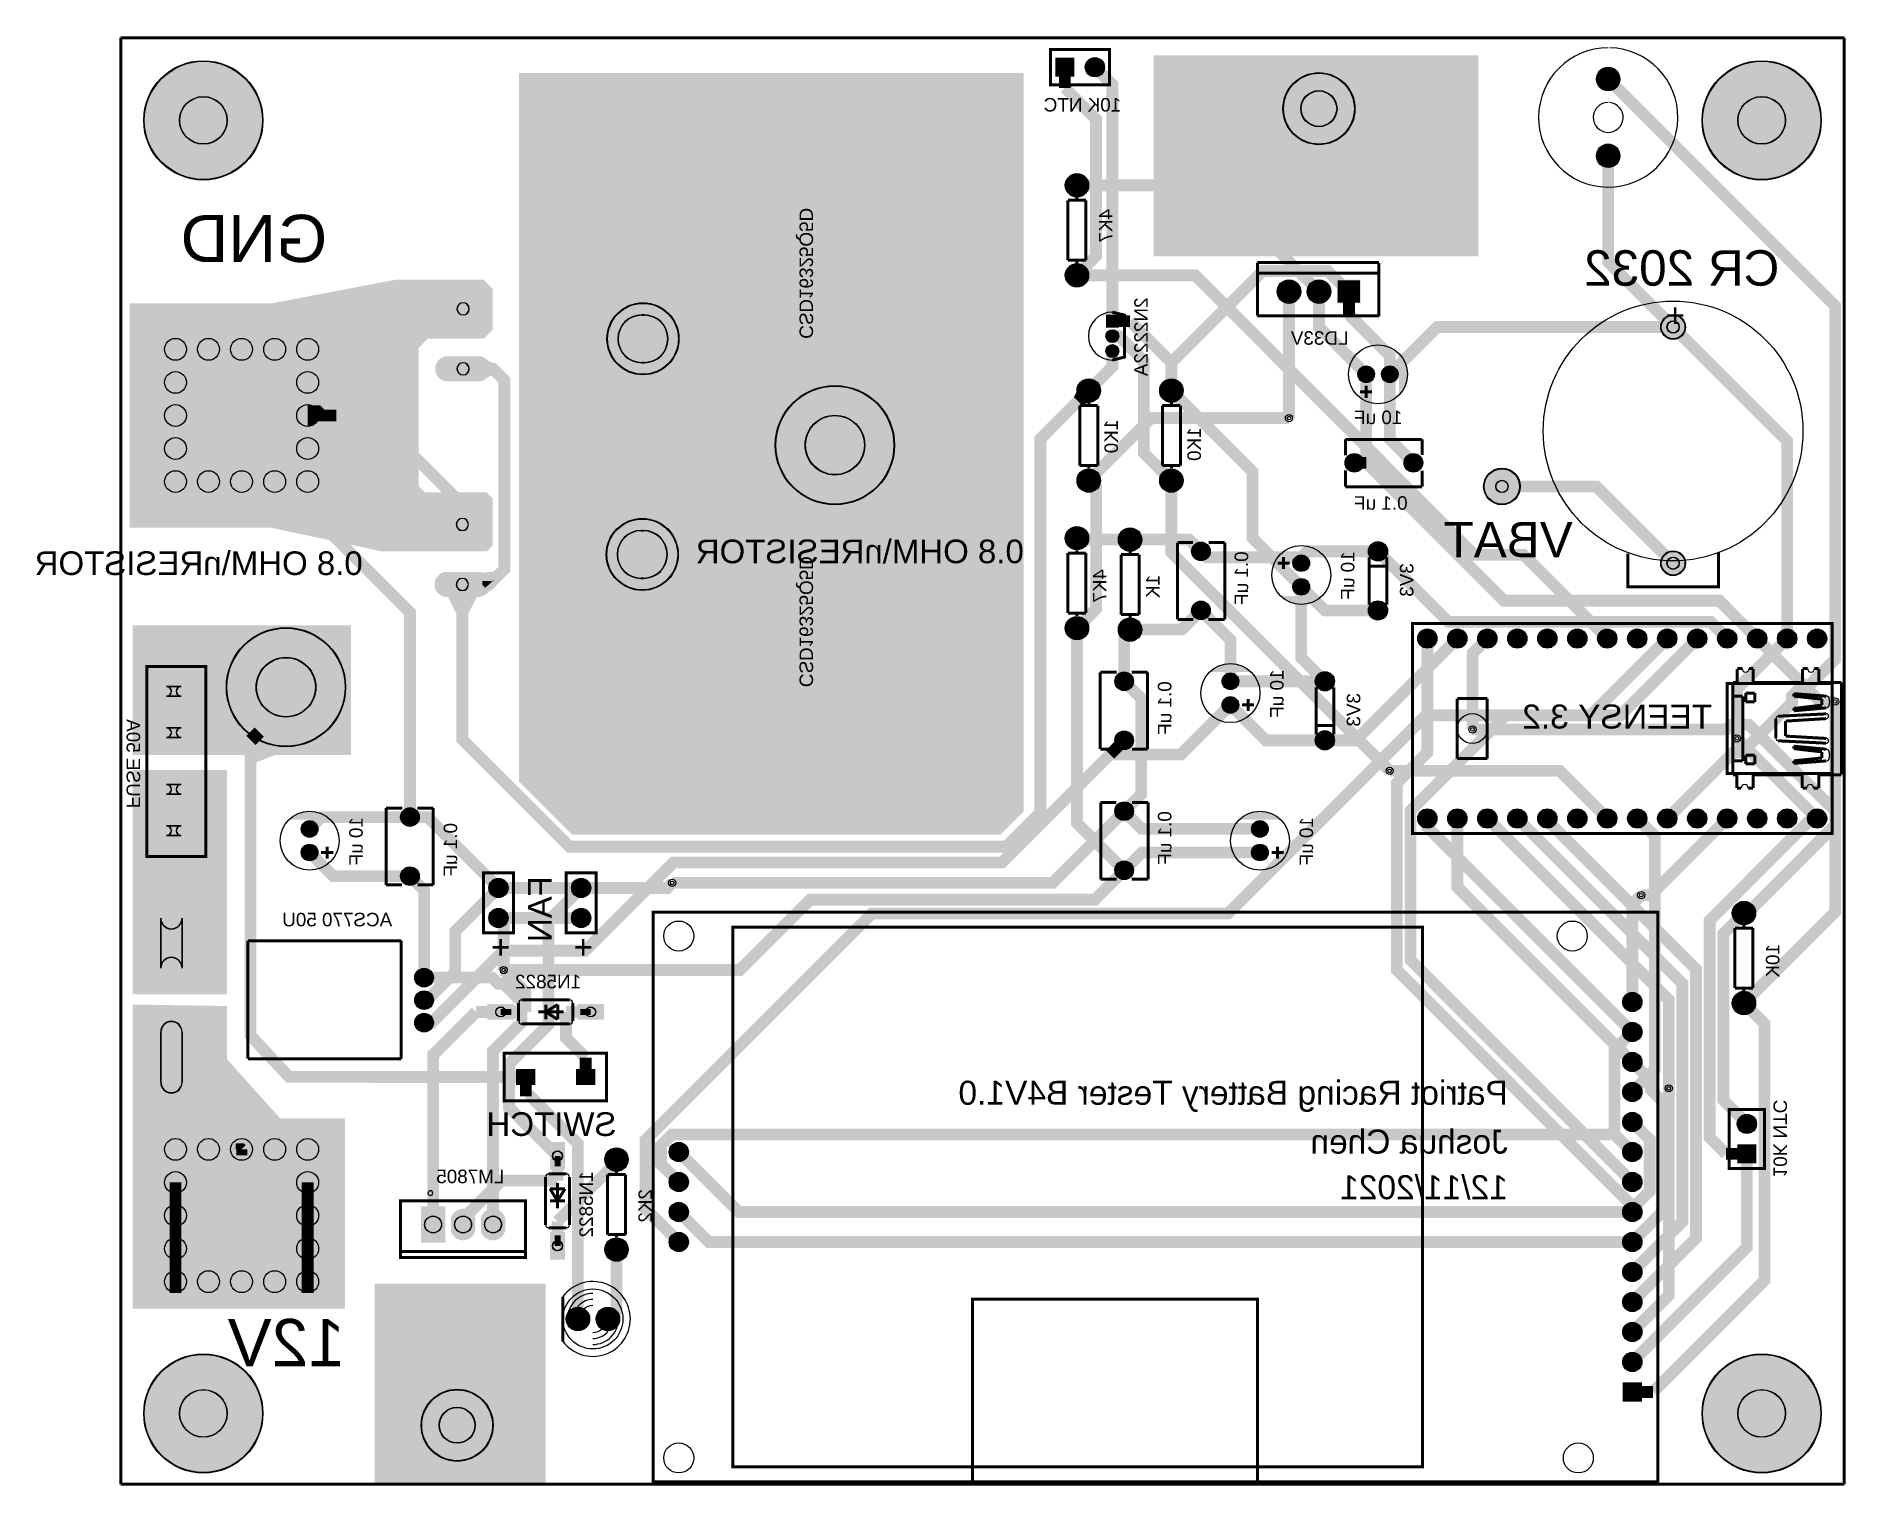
# Model space of a CAD drawing. Header units: millimetres. Extents: x -8 to 145, y 0 to 123.
import ezdxf

# ---------------------------------------------------------------- set-up
doc = ezdxf.new("R2010")
doc.units = ezdxf.units.MM
for name, color, linetype, true_color in [('BoardOutLine', 7, 'Continuous', 0xff00ff), ('BottomLayer', 7, 'Continuous', 0x0000ff), ('BottomSilkLayer', 7, 'Continuous', 0x66cc33), ('BottomSolderMaskLayer', 7, 'Continuous', 0xaa00ff), ('Document', 7, 'Continuous', 0xffffff), ('Hole', 7, 'Continuous', 0x222222), ('Multi-Layer', 7, 'Continuous', 0xc0c0c0), ('TopLayer', 7, 'Continuous', 0xff0000), ('TopSilkLayer', 7, 'Continuous', 0xffcc00), ('TopSolderMaskLayer', 7, 'Continuous', 0x800080)]:
    doc.layers.add(name, color=color, linetype=linetype, true_color=true_color)
doc.styles.get("Standard").update_dxf_attribs({"font": 'arial.ttf'})

msp = doc.modelspace()

# ---------------------------------------------------------------- texts
at = {"layer": 'BottomSilkLayer', "text_generation_flag": 2}
for s, height, p in [('10K NTC', 1.143, (83.75, 116.25)), ('GND', 4, (16.5, 103.5)), ('CR 2032', 3, (139.5, 101.5)), ('+', 2, (131.5, 98)), ('LD33V', 1.143, (103, 96.5)), ('10 uF', 1.143, (107.56, 89.78)), ('0.1 uF', 1.143, (108.01, 82.53)), ('VBAT', 3, (122, 78.5)), ('0.8 OHM\\nRESISTOR', 2, (75.5, 78)), ('0.8 OHM\\nRESISTOR', 2, (19.5, 77)), ('TEENSY 3.2', 2.032, (133.81, 64)), ('ACS770 50U', 1.143, (22, 47.25)), ('+', 2, (32, 44.5)), ('+', 2, (39, 44.5)), ('1N5822', 1.143, (38, 42)), ('Patriot Racing Battery Tester B4V1.0', 2.032, (116.5, 32.14)), ('SWITCH', 2, (41, 29.5)), ('Joshua Chen', 2.032, (116.5, 28)), ('LM7805', 1.143, (31.5, 25.5)), ('12/11/2021', 2.032, (116.5, 24.14)), ('12V', 4, (18, 10))]:
    msp.add_text(s, height=height, dxfattribs=at).set_placement(p)
for s, height, rotation, p in [('CSD16325Q5D', 1.143, 270, (56.5, 97)), ('4K7', 1.143, 90, (83, 108)), ('2N2222A', 1.143, 90, (86, 100.5)), ('1K0', 1.143, 90, (83.47, 90.15)), ('1K0', 1.143, 90, (90.5, 89.5)), ('CSD16325Q5D', 1.143, 270, (56.5, 67.5)), ('0.1 uF', 1.143, 90, (94.5, 79)), ('10 uF', 1.143, 90, (103.5, 79)), ('4K7', 1.143, 90, (82.5, 77.5)), ('1K', 1.143, 90, (87, 77)), ('3V3', 1.143, 90, (108.5, 78)), ('0.1 uF', 1.143, 90, (88, 68)), ('10 uF', 1.143, 90, (97.5, 69)), ('3V3', 1.143, 90, (104, 67)), ('FUSE 50A', 1.143, 270, (-0.5, 57.25)), ('0.1 uF', 1.143, 90, (88, 57)), ('10 uF', 1.143, 90, (19.5, 56.5)), ('0.1 uF', 1.143, 90, (27.5, 56)), ('10 uF', 1.143, 90, (100, 56.5)), ('FAN', 2, 90, (35.5, 51.5)), ('10K', 1.143, 90, (139.5, 45.75)), ('10K NTC', 1.143, 270, (139, 26)), ('1N5822', 1.143, 90, (39, 26.5)), ('2K2', 1.143, 90, (44, 25))]:
    msp.add_text(s, height=height, rotation=rotation, dxfattribs=at).set_placement(p)

# ---------------------------------------------------------------- hatches: boundary and pattern name
at = {"layer": 'BottomLayer'}
for points in [[(86.5, 121), (114, 121), (114, 104), (86.5, 104)], [(93.25, 121), (107.75, 121), (107.75, 104), (93.25, 104)], [(75.5, 57), (75.5, 119.5), (32.75, 119.5), (32.75, 59.5), (37.25, 55), (73.5, 55)], [(30.5, 83.5), (30.5, 79.5), (30, 79), (21.12, 79), (11.75, 81), (-0.25, 81), (-0.25, 100), (11.75, 100), (22.25, 102), (29.75, 102), (30.5, 101.25), (30.5, 97.75), (29.75, 97), (25, 97), (24.25, 96.25), (24.25, 84.5), (24.75, 84), (30, 84)], [(37, 102.5), (54, 102.5), (54, 73), (37, 73)], [(80.06, 92.68), (81.06, 91.68), (80.45, 91.36), (79.74, 92.07)], [(29.19, 75.2), (26.69, 75.2), (27.44, 73.7), (28.44, 73.7)], [(18.5, 61.75), (18.5, 72.75), (0, 72.75), (0, 61.75)], [(0, 60.5), (8, 60.5), (8, 41.5), (0, 41.5)], [(0, 40.5), (0, 14.88), (18, 14.88), (18, 31), (12.5, 31), (8, 36), (8, 40.5)], [(2.39, 24.18), (4.89, 24.18), (4.14, 24.6), (3.14, 24.6)], [(13.59, 24.18), (16.09, 24.18), (15.34, 24.6), (14.34, 24.6)], [(4.89, 24.13), (2.39, 24.13), (3.14, 22.63), (4.14, 22.63)], [(16.09, 24.13), (13.59, 24.13), (14.34, 22.63), (15.34, 22.63)], [(2.39, 21.38), (4.89, 21.38), (4.14, 21.81), (3.14, 21.81)], [(13.59, 21.38), (16.09, 21.38), (15.34, 21.81), (14.34, 21.81)], [(4.89, 21.33), (2.39, 21.33), (3.14, 19.83), (4.14, 19.83)], [(16.09, 21.33), (13.59, 21.33), (14.34, 19.83), (15.34, 19.83)], [(2.39, 18.58), (4.89, 18.58), (4.14, 19.01), (3.14, 19.01)], [(4.89, 18.53), (2.39, 18.53), (3.14, 17.03), (4.14, 17.03)], [(13.59, 18.58), (16.09, 18.58), (15.34, 19.01), (14.34, 19.01)], [(16.09, 18.53), (13.59, 18.53), (14.34, 17.03), (15.34, 17.03)], [(20.5, 17), (35, 17), (35, 0), (20.5, 0)]]:
    msp.add_hatch(color=256, dxfattribs=at).paths.add_polyline_path(points)
at = {"layer": 'BottomSilkLayer'}
for points in [[(107.29, 92.35), (107.34, 92.4), (107.39, 92.45), (107.44, 92.5), (107.48, 92.55), (107.52, 92.6), (107.56, 92.66), (107.6, 92.71), (107.64, 92.77), (107.68, 92.83), (107.71, 92.89), (107.74, 92.95), (107.77, 93.01), (107.8, 93.07), (107.83, 93.13), (107.85, 93.2), (107.88, 93.26), (107.9, 93.33), (107.92, 93.39), (107.93, 93.46), (107.95, 93.53), (107.96, 93.59), (107.97, 93.66), (107.98, 93.73), (107.99, 93.8), (108, 93.86), (108, 93.93), (108, 94), (108, 94.07), (108, 94.14), (107.99, 94.2), (107.98, 94.27), (107.97, 94.34), (107.96, 94.41), (107.95, 94.47), (107.93, 94.54), (107.92, 94.61), (107.9, 94.67), (107.88, 94.74), (107.85, 94.8), (107.83, 94.87), (107.8, 94.93), (107.77, 94.99), (107.74, 95.05), (107.71, 95.11), (107.68, 95.17), (107.64, 95.23), (107.6, 95.29), (107.56, 95.34), (107.52, 95.4), (107.48, 95.45), (107.44, 95.5), (107.39, 95.55), (107.34, 95.6), (107.29, 95.65)], [(97.35, 75.21), (97.4, 75.16), (97.45, 75.11), (97.5, 75.06), (97.55, 75.02), (97.6, 74.98), (97.66, 74.94), (97.71, 74.9), (97.77, 74.86), (97.83, 74.82), (97.89, 74.79), (97.95, 74.76), (98.01, 74.73), (98.07, 74.7), (98.13, 74.67), (98.2, 74.65), (98.26, 74.62), (98.33, 74.6), (98.39, 74.58), (98.46, 74.57), (98.53, 74.55), (98.59, 74.54), (98.66, 74.53), (98.73, 74.52), (98.8, 74.51), (98.86, 74.5), (98.93, 74.5), (99, 74.5), (99.07, 74.5), (99.14, 74.5), (99.2, 74.51), (99.27, 74.52), (99.34, 74.53), (99.41, 74.54), (99.47, 74.55), (99.54, 74.57), (99.61, 74.58), (99.67, 74.6), (99.74, 74.62), (99.8, 74.65), (99.87, 74.67), (99.93, 74.7), (99.99, 74.73), (100.05, 74.76), (100.11, 74.79), (100.17, 74.82), (100.23, 74.86), (100.29, 74.9), (100.34, 74.94), (100.4, 74.98), (100.45, 75.02), (100.5, 75.06), (100.55, 75.11), (100.6, 75.16), (100.65, 75.21)], [(94.65, 68.79), (94.6, 68.84), (94.55, 68.89), (94.5, 68.94), (94.45, 68.98), (94.4, 69.02), (94.34, 69.06), (94.29, 69.1), (94.23, 69.14), (94.17, 69.18), (94.11, 69.21), (94.05, 69.24), (93.99, 69.27), (93.93, 69.3), (93.87, 69.33), (93.8, 69.35), (93.74, 69.38), (93.67, 69.4), (93.61, 69.42), (93.54, 69.43), (93.47, 69.45), (93.41, 69.46), (93.34, 69.47), (93.27, 69.48), (93.2, 69.49), (93.14, 69.5), (93.07, 69.5), (93, 69.5), (92.93, 69.5), (92.86, 69.5), (92.8, 69.49), (92.73, 69.48), (92.66, 69.47), (92.59, 69.46), (92.53, 69.45), (92.46, 69.43), (92.39, 69.42), (92.33, 69.4), (92.26, 69.38), (92.2, 69.35), (92.13, 69.33), (92.07, 69.3), (92.01, 69.27), (91.95, 69.24), (91.89, 69.21), (91.83, 69.18), (91.77, 69.14), (91.71, 69.1), (91.66, 69.06), (91.6, 69.02), (91.55, 68.98), (91.5, 68.94), (91.45, 68.89), (91.4, 68.84), (91.35, 68.79)], [(16.65, 56.29), (16.6, 56.34), (16.55, 56.39), (16.5, 56.44), (16.45, 56.48), (16.4, 56.52), (16.34, 56.56), (16.29, 56.6), (16.23, 56.64), (16.17, 56.68), (16.11, 56.71), (16.05, 56.74), (15.99, 56.77), (15.93, 56.8), (15.87, 56.83), (15.8, 56.85), (15.74, 56.88), (15.67, 56.9), (15.61, 56.92), (15.54, 56.93), (15.47, 56.95), (15.41, 56.96), (15.34, 56.97), (15.27, 56.98), (15.2, 56.99), (15.14, 57), (15.07, 57), (15, 57), (14.93, 57), (14.86, 57), (14.8, 56.99), (14.73, 56.98), (14.66, 56.97), (14.59, 56.96), (14.53, 56.95), (14.46, 56.93), (14.39, 56.92), (14.33, 56.9), (14.26, 56.88), (14.2, 56.85), (14.13, 56.83), (14.07, 56.8), (14.01, 56.77), (13.95, 56.74), (13.89, 56.71), (13.83, 56.68), (13.77, 56.64), (13.71, 56.6), (13.66, 56.56), (13.6, 56.52), (13.55, 56.48), (13.5, 56.44), (13.45, 56.39), (13.4, 56.34), (13.35, 56.29)], [(97.15, 56.29), (97.1, 56.34), (97.05, 56.39), (97, 56.44), (96.95, 56.48), (96.9, 56.52), (96.84, 56.56), (96.79, 56.6), (96.73, 56.64), (96.67, 56.68), (96.61, 56.71), (96.55, 56.74), (96.49, 56.77), (96.43, 56.8), (96.37, 56.83), (96.3, 56.85), (96.24, 56.88), (96.17, 56.9), (96.11, 56.92), (96.04, 56.93), (95.97, 56.95), (95.91, 56.96), (95.84, 56.97), (95.77, 56.98), (95.7, 56.99), (95.64, 57), (95.57, 57), (95.5, 57), (95.43, 57), (95.36, 57), (95.3, 56.99), (95.23, 56.98), (95.16, 56.97), (95.09, 56.96), (95.03, 56.95), (94.96, 56.93), (94.89, 56.92), (94.83, 56.9), (94.76, 56.88), (94.7, 56.85), (94.63, 56.83), (94.57, 56.8), (94.51, 56.77), (94.45, 56.74), (94.39, 56.71), (94.33, 56.68), (94.27, 56.64), (94.21, 56.6), (94.16, 56.56), (94.1, 56.52), (94.05, 56.48), (94, 56.44), (93.95, 56.39), (93.9, 56.34), (93.85, 56.29)]]:
    msp.add_hatch(color=256, dxfattribs=at).paths.add_polyline_path(points)
at = {"layer": 'BottomSolderMaskLayer'}
for points in [[(0.95, 115.5, 1), (11.05, 115.5, 1)], [(78.17, 119.19), (79.79, 119.19), (79.79, 120.81), (78.17, 120.81)], [(80.71, 120, 1), (82.33, 120, 1)], [(93.25, 121), (107.75, 121), (107.75, 104), (93.25, 104)], [(124.01, 119, 1), (125.99, 119, 1)], [(132.95, 115.5, 1), (143.05, 115.5, 1)], [(97.45, 116.49, 1), (103.55, 116.49, 1)], [(124.01, 112.5, 1), (125.99, 112.5, 1)], [(79.01, 110, 1), (80.99, 110, 1)], [(33, 103), (54, 103), (54, 97.5), (56, 95.5), (62.5, 95.5), (65.5, 93), (65.5, 83), (62, 80.5), (56, 80.5), (54, 78.5), (54, 73), (33, 73)], [(79.01, 102.38, 1), (80.99, 102.38, 1)], [(96.96, 101, 1), (98.96, 101, 1)], [(99.5, 101, 1), (101.5, 101, 1)], [(104.04, 102), (102.04, 102), (102.04, 100), (104.04, 100)], [(29.53, 100.59, -0.785398), (29.53, 98.49), (26.47, 98.49, -0.785398), (26.47, 100.59)], [(40.19, 97, 1), (46.29, 97, 1)], [(82.45, 99.05), (82.45, 97.95), (83.55, 97.95), (83.55, 99.05)], [(129.45, 98, 1), (131.55, 98, 1)], [(5.07, 94.68), (2.22, 94.68), (2.22, 97.53), (5.07, 97.53)], [(7.87, 94.68), (5.02, 94.68), (5.02, 97.53), (7.87, 97.53)], [(10.67, 94.68), (7.82, 94.68), (7.82, 97.53), (10.67, 97.53)], [(13.47, 94.68), (10.62, 94.68), (10.62, 97.53), (13.47, 97.53)], [(16.27, 94.68), (13.42, 94.68), (13.42, 97.53), (16.27, 97.53)], [(82.45, 97.23, 1), (83.55, 97.23, 1)], [(29.53, 95.51, -0.785398), (29.53, 93.41), (26.47, 93.41, -0.785398), (26.47, 95.51)], [(82.45, 95.96, 1), (83.55, 95.96, 1)], [(5.07, 91.88), (2.22, 91.88), (2.22, 94.73), (5.07, 94.73)], [(16.27, 91.88), (13.42, 91.88), (13.42, 94.73), (16.27, 94.73)], [(80.01, 92.62, 1), (81.99, 92.62, 1)], [(87.01, 92.62, 1), (88.99, 92.62, 1)], [(103.8, 94, 1), (105.2, 94, 1)], [(105.8, 94, 1), (107.2, 94, 1)], [(54.45, 88, 1), (64.55, 88, 1)], [(5.07, 89.08), (2.22, 89.08), (2.22, 91.93), (5.07, 91.93)], [(16.27, 89.08), (13.42, 89.08), (13.42, 91.93), (16.27, 91.93)], [(5.07, 86.28), (2.22, 86.28), (2.22, 89.13), (5.07, 89.13)], [(16.27, 86.28), (13.42, 86.28), (13.42, 89.13), (16.27, 89.13)], [(5.07, 83.48), (2.22, 83.48), (2.22, 86.33), (5.07, 86.33)], [(7.87, 83.48), (5.02, 83.48), (5.02, 86.33), (7.87, 86.33)], [(10.67, 83.48), (7.82, 83.48), (7.82, 86.33), (10.67, 86.33)], [(13.47, 83.48), (10.62, 83.48), (10.62, 86.33), (13.47, 86.33)], [(16.27, 83.48), (13.42, 83.48), (13.42, 86.33), (16.27, 86.33)], [(80.01, 85, 1), (81.99, 85, 1)], [(87.01, 85, 1), (88.99, 85, 1)], [(102.71, 86.5, 1), (104.29, 86.5, 1)], [(107.71, 86.5, 1), (109.29, 86.5, 1)], [(114.45, 84.5, 1), (117.55, 84.5, 1)], [(29.47, 82.33, -0.785398), (29.47, 80.23), (26.41, 80.23, -0.785398), (26.41, 82.33)], [(40.13, 78.74, 1), (46.23, 78.74, 1)], [(79.01, 80.12, 1), (80.99, 80.12, 1)], [(83.51, 80, 1), (85.49, 80, 1)], [(89.71, 79, 1), (91.29, 79, 1)], [(104.69, 79, 1), (106.31, 79, 1)], [(98.3, 78, 1), (99.7, 78, 1)], [(129.45, 78, 1), (131.55, 78, 1)], [(29.47, 77.25, -0.785398), (29.47, 75.15), (26.41, 75.15, -0.785398), (26.41, 77.25)], [(98.3, 76, 1), (99.7, 76, 1)], [(89.71, 74, 1), (91.29, 74, 1)], [(104.69, 74, 1), (106.31, 74, 1)], [(7.95, 67.5, 1), (18.05, 67.5, 1)], [(79.01, 72.5, 1), (80.99, 72.5, 1)], [(83.51, 72.38, 1), (85.49, 72.38, 1)], [(108.87, 71.62, 1), (110.49, 71.62, 1)], [(111.41, 71.62, 1), (113.03, 71.62, 1)], [(113.95, 71.62, 1), (115.57, 71.62, 1)], [(116.49, 71.62, 1), (118.11, 71.62, 1)], [(119.03, 71.62, 1), (120.65, 71.62, 1)], [(121.57, 71.62, 1), (123.19, 71.62, 1)], [(124.11, 71.62, 1), (125.73, 71.62, 1)], [(126.65, 71.62, 1), (128.27, 71.62, 1)], [(129.19, 71.62, 1), (130.81, 71.62, 1)], [(131.73, 71.62, 1), (133.35, 71.62, 1)], [(134.27, 71.62, 1), (135.89, 71.62, 1)], [(136.81, 71.62, 1), (138.43, 71.62, 1)], [(139.35, 71.62, 1), (140.97, 71.62, 1)], [(141.89, 71.62, 1), (143.51, 71.62, 1)], [(2.76, 66.1, -0.785398), (2.76, 68.2), (4.24, 68.2, -0.785398), (4.24, 66.1)], [(83.21, 68, 1), (84.79, 68, 1)], [(92.3, 68, 1), (93.7, 68, 1)], [(100.19, 68, 1), (101.81, 68, 1)], [(92.3, 66, 1), (93.7, 66, 1)], [(2.76, 62.6, -0.785398), (2.76, 64.7), (4.24, 64.7, -0.785398), (4.24, 62.6)], [(83.21, 63, 1), (84.79, 63, 1)], [(100.19, 63, 1), (101.81, 63, 1)], [(2.76, 57.8, -0.785398), (2.76, 59.9), (4.24, 59.9, -0.785398), (4.24, 57.8)], [(22.71, 56.5, 1), (24.29, 56.5, 1)], [(83.21, 57, 1), (84.79, 57, 1)], [(108.87, 56.38, 1), (110.49, 56.38, 1)], [(111.41, 56.38, 1), (113.03, 56.38, 1)], [(113.95, 56.38, 1), (115.57, 56.38, 1)], [(116.49, 56.38, 1), (118.11, 56.38, 1)], [(119.03, 56.38, 1), (120.65, 56.38, 1)], [(121.57, 56.38, 1), (123.19, 56.38, 1)], [(124.11, 56.38, 1), (125.73, 56.38, 1)], [(126.65, 56.38, 1), (128.27, 56.38, 1)], [(129.19, 56.38, 1), (130.81, 56.38, 1)], [(131.73, 56.38, 1), (133.35, 56.38, 1)], [(134.27, 56.38, 1), (135.89, 56.38, 1)], [(136.81, 56.38, 1), (138.43, 56.38, 1)], [(139.35, 56.38, 1), (140.97, 56.38, 1)], [(141.89, 56.38, 1), (143.51, 56.38, 1)], [(2.76, 54.3, -0.785398), (2.76, 56.4), (4.24, 56.4, -0.785398), (4.24, 54.3)], [(14.3, 55.5, 1), (15.7, 55.5, 1)], [(94.8, 55.5, 1), (96.2, 55.5, 1)], [(14.3, 53.5, 1), (15.7, 53.5, 1)], [(94.8, 53.5, 1), (96.2, 53.5, 1)], [(22.71, 51.5, 1), (24.29, 51.5, 1)], [(83.21, 52, 1), (84.79, 52, 1)], [(30.19, 50.5, 1), (31.81, 50.5, 1)], [(37.19, 50.5, 1), (38.81, 50.5, 1)], [(5.33, 43.5, -0.785398), (1.27, 43.5), (1.27, 48.16, -0.785398), (5.33, 48.16)], [(135.51, 48.37, 1), (137.49, 48.37, 1)], [(30.19, 47.96, 1), (31.81, 47.96, 1)], [(37.19, 47.96, 1), (38.81, 47.96, 1)], [(23.91, 42.91, 1), (25.49, 42.91, 1)], [(23.91, 41, 1), (25.49, 41, 1)], [(126.23, 40.84, 1), (127.85, 40.84, 1)], [(135.51, 40.75, 1), (137.49, 40.75, 1)], [(5.33, 33.84, -0.785398), (1.27, 33.84), (1.27, 38.5, -0.785398), (5.33, 38.5)], [(23.91, 39.09, 1), (25.49, 39.09, 1)], [(30.05, 39.34), (32.33, 39.34), (32.33, 40.66), (30.05, 40.66)], [(37.67, 39.34), (39.95, 39.34), (39.95, 40.66), (37.67, 40.66)], [(126.23, 38.3, 1), (127.85, 38.3, 1)], [(126.23, 35.76, 1), (127.85, 35.76, 1)], [(32.49, 35.18), (32.49, 33.8), (34.13, 33.8), (34.13, 35.18)], [(37.57, 35.18), (37.57, 33.8), (39.21, 33.8), (39.21, 35.18)], [(126.23, 33.22, 1), (127.85, 33.22, 1)], [(126.23, 30.68, 1), (127.85, 30.68, 1)], [(135.94, 30.52, 1), (137.56, 30.52, 1)], [(5.07, 26.93), (2.22, 26.93), (2.22, 29.78), (5.07, 29.78)], [(7.87, 26.93), (5.02, 26.93), (5.02, 29.78), (7.87, 29.78)], [(10.67, 26.93), (7.82, 26.93), (7.82, 29.78), (10.67, 29.78)], [(13.47, 26.93), (10.62, 26.93), (10.62, 29.78), (13.47, 29.78)], [(16.27, 26.93), (13.42, 26.93), (13.42, 29.78), (16.27, 29.78)], [(36.63, 26.63), (36.63, 28.99), (35.37, 28.99), (35.37, 26.63)], [(40.01, 27.5, 1), (41.99, 27.5, 1)], [(45.46, 28.14, 1), (47.08, 28.14, 1)], [(126.23, 28.14, 1), (127.85, 28.14, 1)], [(137.56, 27.17), (137.56, 28.79), (135.94, 28.79), (135.94, 27.17)], [(5.07, 24.13), (2.22, 24.13), (2.22, 26.98), (5.07, 26.98)], [(16.27, 24.13), (13.42, 24.13), (13.42, 26.98), (16.27, 26.98)], [(45.46, 25.6, 1), (47.08, 25.6, 1)], [(126.23, 25.6, 1), (127.85, 25.6, 1)], [(5.07, 21.33), (2.22, 21.33), (2.22, 24.18), (5.07, 24.18)], [(16.27, 21.33), (13.42, 21.33), (13.42, 24.18), (16.27, 24.18)], [(24.43, 20.45), (26.49, 20.45), (26.49, 23.55), (24.43, 23.55)], [(29.03, 21.47, -0.785398), (26.97, 21.47), (26.97, 22.53, -0.785398), (29.03, 22.53)], [(31.57, 21.47, -0.785398), (29.51, 21.47), (29.51, 22.53, -0.785398), (31.57, 22.53)], [(45.46, 23.06, 1), (47.08, 23.06, 1)], [(126.23, 23.06, 1), (127.85, 23.06, 1)], [(5.07, 18.53), (2.22, 18.53), (2.22, 21.38), (5.07, 21.38)], [(16.27, 18.53), (13.42, 18.53), (13.42, 21.38), (16.27, 21.38)], [(36.63, 19.01), (36.63, 21.37), (35.37, 21.37), (35.37, 19.01)], [(40.01, 19.88, 1), (41.99, 19.88, 1)], [(45.46, 20.52, 1), (47.08, 20.52, 1)], [(126.23, 20.52, 1), (127.85, 20.52, 1)], [(5.07, 15.73), (2.22, 15.73), (2.22, 18.58), (5.07, 18.58)], [(7.87, 15.73), (5.02, 15.73), (5.02, 18.58), (7.87, 18.58)], [(10.67, 15.73), (7.82, 15.73), (7.82, 18.58), (10.67, 18.58)], [(13.47, 15.73), (10.62, 15.73), (10.62, 18.58), (13.47, 18.58)], [(16.27, 15.73), (13.42, 15.73), (13.42, 18.58), (16.27, 18.58)], [(126.23, 17.98, 1), (127.85, 17.98, 1)], [(20.5, 17), (35, 17), (35, 0), (20.5, 0)], [(126.23, 15.44, 1), (127.85, 15.44, 1)], [(36.74, 14, 1), (38.72, 14, 1)], [(39.28, 14, 1), (41.26, 14, 1)], [(126.23, 12.9, 1), (127.85, 12.9, 1)], [(0.95, 6, 1), (11.05, 6, 1)], [(126.23, 10.36, 1), (127.85, 10.36, 1)], [(132.95, 6, 1), (143.05, 6, 1)], [(24.45, 5, 1), (30.55, 5, 1)], [(127.85, 7.01), (126.23, 7.01), (126.23, 8.63), (127.85, 8.63)]]:
    msp.add_hatch(color=256, dxfattribs=at).paths.add_polyline_path(points)
at = {"layer": 'Document'}
for points in [[(125.95, 119), (125.95, 118.89), (125.93, 118.78), (125.9, 118.67), (125.85, 118.56), (125.79, 118.47), (125.72, 118.38), (125.64, 118.29), (125.56, 118.22), (125.46, 118.16), (125.36, 118.11), (125.25, 118.08), (125.14, 118.06), (125.02, 118.05), (124.91, 118.05), (124.79, 118.07), (124.68, 118.11), (124.57, 118.15), (124.47, 118.21), (124.38, 118.28), (124.3, 118.36), (124.22, 118.46), (124.16, 118.55), (124.11, 118.66), (124.08, 118.77), (124.06, 118.89), (124.05, 119), (124.06, 119.12), (124.08, 119.23), (124.12, 119.34), (124.16, 119.45), (124.23, 119.55), (124.3, 119.64), (124.38, 119.72), (124.48, 119.79), (124.58, 119.85), (124.68, 119.89), (124.79, 119.93), (124.91, 119.95), (125.03, 119.95), (125.14, 119.94), (125.25, 119.92), (125.36, 119.89), (125.46, 119.84), (125.56, 119.78), (125.64, 119.71), (125.72, 119.63), (125.79, 119.54), (125.85, 119.44), (125.9, 119.34), (125.93, 119.23), (125.95, 119.12)], [(125.44, 119), (125.44, 118.95), (125.43, 118.9), (125.42, 118.85), (125.4, 118.8), (125.37, 118.75), (125.34, 118.71), (125.31, 118.67), (125.27, 118.64), (125.22, 118.61), (125.17, 118.59), (125.12, 118.57), (125.07, 118.56), (125.02, 118.56), (124.97, 118.56), (124.91, 118.57), (124.86, 118.58), (124.81, 118.6), (124.76, 118.63), (124.72, 118.66), (124.68, 118.7), (124.64, 118.74), (124.61, 118.79), (124.59, 118.84), (124.57, 118.89), (124.56, 118.95), (124.55, 119), (124.56, 119.06), (124.57, 119.11), (124.58, 119.16), (124.61, 119.21), (124.64, 119.26), (124.67, 119.3), (124.71, 119.34), (124.75, 119.37), (124.8, 119.4), (124.85, 119.42), (124.9, 119.43), (124.96, 119.44), (125.01, 119.44), (125.06, 119.44), (125.11, 119.43), (125.17, 119.41), (125.21, 119.39), (125.26, 119.36), (125.3, 119.33), (125.34, 119.29), (125.37, 119.25), (125.4, 119.21), (125.42, 119.16), (125.43, 119.11), (125.44, 119.05)], [(125.95, 112.5), (125.95, 112.39), (125.93, 112.28), (125.9, 112.17), (125.85, 112.06), (125.79, 111.96), (125.72, 111.87), (125.64, 111.79), (125.56, 111.72), (125.46, 111.66), (125.36, 111.61), (125.25, 111.58), (125.14, 111.55), (125.02, 111.55), (124.91, 111.55), (124.79, 111.57), (124.68, 111.6), (124.57, 111.65), (124.47, 111.71), (124.38, 111.78), (124.3, 111.86), (124.22, 111.95), (124.16, 112.05), (124.11, 112.16), (124.08, 112.27), (124.06, 112.38), (124.05, 112.5), (124.06, 112.61), (124.08, 112.73), (124.12, 112.84), (124.16, 112.95), (124.23, 113.04), (124.3, 113.13), (124.38, 113.22), (124.48, 113.29), (124.58, 113.34), (124.68, 113.39), (124.79, 113.42), (124.91, 113.44), (125.03, 113.45), (125.14, 113.44), (125.25, 113.42), (125.36, 113.38), (125.46, 113.34), (125.56, 113.28), (125.64, 113.21), (125.72, 113.13), (125.79, 113.04), (125.85, 112.94), (125.9, 112.83), (125.93, 112.73), (125.95, 112.61)], [(125.44, 112.5), (125.44, 112.45), (125.43, 112.39), (125.42, 112.34), (125.4, 112.3), (125.37, 112.25), (125.34, 112.21), (125.31, 112.17), (125.27, 112.14), (125.22, 112.11), (125.17, 112.09), (125.12, 112.07), (125.07, 112.06), (125.02, 112.05), (124.97, 112.06), (124.91, 112.06), (124.86, 112.08), (124.81, 112.1), (124.76, 112.13), (124.72, 112.16), (124.68, 112.2), (124.64, 112.24), (124.61, 112.29), (124.59, 112.34), (124.57, 112.39), (124.56, 112.44), (124.55, 112.5), (124.56, 112.55), (124.57, 112.61), (124.58, 112.66), (124.61, 112.71), (124.64, 112.75), (124.67, 112.79), (124.71, 112.83), (124.75, 112.87), (124.8, 112.89), (124.85, 112.91), (124.9, 112.93), (124.96, 112.94), (125.01, 112.94), (125.06, 112.94), (125.11, 112.93), (125.17, 112.91), (125.21, 112.89), (125.26, 112.86), (125.3, 112.83), (125.34, 112.79), (125.37, 112.75), (125.4, 112.7), (125.42, 112.65), (125.43, 112.6), (125.44, 112.55)]]:
    msp.add_hatch(color=256, dxfattribs=at).paths.add_polyline_path(points)
at = {"layer": 'Multi-Layer'}
for points in [[(78.22, 119.24), (79.74, 119.24), (79.74, 120.76), (78.22, 120.76)], [(80.76, 120, 1), (82.28, 120, 1)], [(124.06, 119, 1), (125.94, 119, 1)], [(124.06, 112.5, 1), (125.94, 112.5, 1)], [(79.06, 110, 1), (80.94, 110, 1)], [(79.06, 102.38, 1), (80.94, 102.38, 1)], [(97.01, 101, 1), (98.91, 101, 1)], [(99.55, 101, 1), (101.45, 101, 1)], [(103.99, 101.95), (102.09, 101.95), (102.09, 100.05), (103.99, 100.05)], [(29.5, 100.54, -0.785398), (29.5, 98.54), (26.5, 98.54, -0.785398), (26.5, 100.54)], [(40.24, 97, 1), (46.24, 97, 1)], [(82.5, 99), (82.5, 98), (83.5, 98), (83.5, 99)], [(129.5, 98, 1), (131.5, 98, 1)], [(5.07, 94.68), (2.22, 94.68), (2.22, 97.53), (5.07, 97.53)], [(7.87, 94.68), (5.02, 94.68), (5.02, 97.53), (7.87, 97.53)], [(10.67, 94.68), (7.82, 94.68), (7.82, 97.53), (10.67, 97.53)], [(13.47, 94.68), (10.62, 94.68), (10.62, 97.53), (13.47, 97.53)], [(16.27, 94.68), (13.42, 94.68), (13.42, 97.53), (16.27, 97.53)], [(82.5, 97.23, 1), (83.5, 97.23, 1)], [(29.5, 95.46, -0.785398), (29.5, 93.46), (26.5, 93.46, -0.785398), (26.5, 95.46)], [(82.5, 95.96, 1), (83.5, 95.96, 1)], [(5.07, 91.88), (2.22, 91.88), (2.22, 94.73), (5.07, 94.73)], [(16.27, 91.88), (13.42, 91.88), (13.42, 94.73), (16.27, 94.73)], [(80.06, 92.62, 1), (81.94, 92.62, 1)], [(87.06, 92.62, 1), (88.94, 92.62, 1)], [(103.85, 94, 1), (105.15, 94, 1)], [(105.85, 94, 1), (107.15, 94, 1)], [(5.07, 89.08), (2.22, 89.08), (2.22, 91.93), (5.07, 91.93)], [(16.27, 89.08), (13.42, 89.08), (13.42, 91.93), (16.27, 91.93)], [(5.07, 86.28), (2.22, 86.28), (2.22, 89.13), (5.07, 89.13)], [(16.27, 86.28), (13.42, 86.28), (13.42, 89.13), (16.27, 89.13)], [(5.07, 83.48), (2.22, 83.48), (2.22, 86.33), (5.07, 86.33)], [(7.87, 83.48), (5.02, 83.48), (5.02, 86.33), (7.87, 86.33)], [(10.67, 83.48), (7.82, 83.48), (7.82, 86.33), (10.67, 86.33)], [(13.47, 83.48), (10.62, 83.48), (10.62, 86.33), (13.47, 86.33)], [(16.27, 83.48), (13.42, 83.48), (13.42, 86.33), (16.27, 86.33)], [(80.06, 85, 1), (81.94, 85, 1)], [(87.06, 85, 1), (88.94, 85, 1)], [(102.74, 86.5, 1), (104.26, 86.5, 1)], [(107.74, 86.5, 1), (109.26, 86.5, 1)], [(114.5, 84.5, 1), (117.5, 84.5, 1)], [(29.44, 82.28, -0.785398), (29.44, 80.28), (26.44, 80.28, -0.785398), (26.44, 82.28)], [(40.18, 78.74, 1), (46.18, 78.74, 1)], [(79.06, 80.12, 1), (80.94, 80.12, 1)], [(83.56, 80, 1), (85.44, 80, 1)], [(89.74, 79, 1), (91.26, 79, 1)], [(104.74, 79, 1), (106.26, 79, 1)], [(98.35, 78, 1), (99.65, 78, 1)], [(129.5, 78, 1), (131.5, 78, 1)], [(29.44, 77.2, -0.785398), (29.44, 75.2), (26.44, 75.2, -0.785398), (26.44, 77.2)], [(98.35, 76, 1), (99.65, 76, 1)], [(89.74, 74, 1), (91.26, 74, 1)], [(104.74, 74, 1), (106.26, 74, 1)], [(79.06, 72.5, 1), (80.94, 72.5, 1)], [(83.56, 72.38, 1), (85.44, 72.38, 1)], [(108.92, 71.62, 1), (110.44, 71.62, 1)], [(111.46, 71.62, 1), (112.98, 71.62, 1)], [(114, 71.62, 1), (115.52, 71.62, 1)], [(116.54, 71.62, 1), (118.06, 71.62, 1)], [(119.08, 71.62, 1), (120.6, 71.62, 1)], [(121.62, 71.62, 1), (123.14, 71.62, 1)], [(124.16, 71.62, 1), (125.68, 71.62, 1)], [(126.7, 71.62, 1), (128.22, 71.62, 1)], [(129.24, 71.62, 1), (130.76, 71.62, 1)], [(131.78, 71.62, 1), (133.3, 71.62, 1)], [(134.32, 71.62, 1), (135.84, 71.62, 1)], [(136.86, 71.62, 1), (138.38, 71.62, 1)], [(139.4, 71.62, 1), (140.92, 71.62, 1)], [(141.94, 71.62, 1), (143.46, 71.62, 1)], [(2.8, 66.15, -0.785398), (2.8, 68.15), (4.2, 68.15, -0.785398), (4.2, 66.15)], [(83.24, 68, 1), (84.76, 68, 1)], [(92.35, 68, 1), (93.65, 68, 1)], [(100.24, 68, 1), (101.76, 68, 1)], [(92.35, 66, 1), (93.65, 66, 1)], [(2.8, 62.65, -0.785398), (2.8, 64.65), (4.2, 64.65, -0.785398), (4.2, 62.65)], [(83.24, 63, 1), (84.76, 63, 1)], [(100.24, 63, 1), (101.76, 63, 1)], [(2.8, 57.85, -0.785398), (2.8, 59.85), (4.2, 59.85, -0.785398), (4.2, 57.85)], [(22.74, 56.5, 1), (24.26, 56.5, 1)], [(83.24, 57, 1), (84.76, 57, 1)], [(108.92, 56.38, 1), (110.44, 56.38, 1)], [(111.46, 56.38, 1), (112.98, 56.38, 1)], [(114, 56.38, 1), (115.52, 56.38, 1)], [(116.54, 56.38, 1), (118.06, 56.38, 1)], [(119.08, 56.38, 1), (120.6, 56.38, 1)], [(121.62, 56.38, 1), (123.14, 56.38, 1)], [(124.16, 56.38, 1), (125.68, 56.38, 1)], [(126.7, 56.38, 1), (128.22, 56.38, 1)], [(129.24, 56.38, 1), (130.76, 56.38, 1)], [(131.78, 56.38, 1), (133.3, 56.38, 1)], [(134.32, 56.38, 1), (135.84, 56.38, 1)], [(136.86, 56.38, 1), (138.38, 56.38, 1)], [(139.4, 56.38, 1), (140.92, 56.38, 1)], [(141.94, 56.38, 1), (143.46, 56.38, 1)], [(2.8, 54.35, -0.785398), (2.8, 56.35), (4.2, 56.35, -0.785398), (4.2, 54.35)], [(14.35, 55.5, 1), (15.65, 55.5, 1)], [(94.85, 55.5, 1), (96.15, 55.5, 1)], [(14.35, 53.5, 1), (15.65, 53.5, 1)], [(94.85, 53.5, 1), (96.15, 53.5, 1)], [(22.74, 51.5, 1), (24.26, 51.5, 1)], [(83.24, 52, 1), (84.76, 52, 1)], [(30.24, 50.5, 1), (31.76, 50.5, 1)], [(37.24, 50.5, 1), (38.76, 50.5, 1)], [(5.3, 43.53, -0.785398), (1.3, 43.53), (1.3, 48.13, -0.785398), (5.3, 48.13)], [(135.56, 48.37, 1), (137.44, 48.37, 1)], [(30.24, 47.96, 1), (31.76, 47.96, 1)], [(37.24, 47.96, 1), (38.76, 47.96, 1)], [(23.94, 42.91, 1), (25.46, 42.91, 1)], [(23.94, 41, 1), (25.46, 41, 1)], [(126.28, 40.84, 1), (127.8, 40.84, 1)], [(135.56, 40.75, 1), (137.44, 40.75, 1)], [(5.3, 33.87, -0.785398), (1.3, 33.87), (1.3, 38.47, -0.785398), (5.3, 38.47)], [(30.1, 39.39), (32.28, 39.39), (32.28, 40.61), (30.1, 40.61)], [(37.72, 39.39), (39.9, 39.39), (39.9, 40.61), (37.72, 40.61)], [(23.94, 39.09, 1), (25.46, 39.09, 1)], [(126.28, 38.3, 1), (127.8, 38.3, 1)], [(126.28, 35.76, 1), (127.8, 35.76, 1)], [(32.55, 35.14), (32.55, 33.84), (34.07, 33.84), (34.07, 35.14)], [(37.63, 35.14), (37.63, 33.84), (39.15, 33.84), (39.15, 35.14)], [(126.28, 33.22, 1), (127.8, 33.22, 1)], [(126.28, 30.68, 1), (127.8, 30.68, 1)], [(135.99, 30.52, 1), (137.51, 30.52, 1)], [(5.07, 26.93), (2.22, 26.93), (2.22, 29.78), (5.07, 29.78)], [(7.87, 26.93), (5.02, 26.93), (5.02, 29.78), (7.87, 29.78)], [(10.67, 26.93), (7.82, 26.93), (7.82, 29.78), (10.67, 29.78)], [(13.47, 26.93), (10.62, 26.93), (10.62, 29.78), (13.47, 29.78)], [(16.27, 26.93), (13.42, 26.93), (13.42, 29.78), (16.27, 29.78)], [(36.61, 26.72), (36.61, 28.9), (35.39, 28.9), (35.39, 26.72)], [(40.06, 27.5, 1), (41.94, 27.5, 1)], [(45.51, 28.14, 1), (47.03, 28.14, 1)], [(126.28, 28.14, 1), (127.8, 28.14, 1)], [(137.51, 27.22), (137.51, 28.74), (135.99, 28.74), (135.99, 27.22)], [(5.07, 24.13), (2.22, 24.13), (2.22, 26.98), (5.07, 26.98)], [(16.27, 24.13), (13.42, 24.13), (13.42, 26.98), (16.27, 26.98)], [(45.51, 25.6, 1), (47.03, 25.6, 1)], [(126.28, 25.6, 1), (127.8, 25.6, 1)], [(5.07, 21.33), (2.22, 21.33), (2.22, 24.18), (5.07, 24.18)], [(16.27, 21.33), (13.42, 21.33), (13.42, 24.18), (16.27, 24.18)], [(24.46, 20.48), (26.46, 20.48), (26.46, 23.52), (24.46, 23.52)], [(29, 21.48, -0.785398), (27, 21.48), (27, 22.52, -0.785398), (29, 22.52)], [(31.54, 21.48, -0.785398), (29.54, 21.48), (29.54, 22.52, -0.785398), (31.54, 22.52)], [(45.51, 23.06, 1), (47.03, 23.06, 1)], [(126.28, 23.06, 1), (127.8, 23.06, 1)], [(5.07, 18.53), (2.22, 18.53), (2.22, 21.38), (5.07, 21.38)], [(16.27, 18.53), (13.42, 18.53), (13.42, 21.38), (16.27, 21.38)], [(36.61, 19.1), (36.61, 21.28), (35.39, 21.28), (35.39, 19.1)], [(40.06, 19.88, 1), (41.94, 19.88, 1)], [(45.51, 20.52, 1), (47.03, 20.52, 1)], [(126.28, 20.52, 1), (127.8, 20.52, 1)], [(5.07, 15.73), (2.22, 15.73), (2.22, 18.58), (5.07, 18.58)], [(7.87, 15.73), (5.02, 15.73), (5.02, 18.58), (7.87, 18.58)], [(10.67, 15.73), (7.82, 15.73), (7.82, 18.58), (10.67, 18.58)], [(13.47, 15.73), (10.62, 15.73), (10.62, 18.58), (13.47, 18.58)], [(16.27, 15.73), (13.42, 15.73), (13.42, 18.58), (16.27, 18.58)], [(126.28, 17.98, 1), (127.8, 17.98, 1)], [(126.28, 15.44, 1), (127.8, 15.44, 1)], [(36.79, 14, 1), (38.67, 14, 1)], [(39.33, 14, 1), (41.21, 14, 1)], [(126.28, 12.9, 1), (127.8, 12.9, 1)], [(126.28, 10.36, 1), (127.8, 10.36, 1)], [(127.8, 7.06), (126.28, 7.06), (126.28, 8.58), (127.8, 8.58)]]:
    msp.add_hatch(color=256, dxfattribs=at).paths.add_polyline_path(points)
at = {"layer": 'TopLayer'}
for points in [[(75.5, 57), (75.5, 119.5), (32.75, 119.5), (32.75, 59.5), (37.25, 55), (73.5, 55)], [(30.5, 83.5), (30.5, 79.5), (30, 79), (21.12, 79), (11.75, 81), (-0.25, 81), (-0.25, 100), (11.75, 100), (22.25, 102), (29.75, 102), (30.5, 101.25), (30.5, 97.75), (29.75, 97), (25, 97), (24.25, 96.25), (24.25, 84.5), (24.75, 84), (30, 84)], [(29.5, 93.46), (29.5, 95.46), (30.54, 94.96), (30.54, 93.96)], [(29.85, 75.29), (29.03, 77.11), (30.59, 77.3), (31.03, 76.32)], [(18.5, 61.75), (18.5, 72.75), (0, 72.75), (0, 61.75)], [(14.91, 62.88), (8.18, 66.18), (9.5, 61.63), (10.5, 61.14)], [(0, 60.5), (8, 60.5), (8, 41.5), (0, 41.5)], [(0, 40.63), (0, 14.88), (18, 14.88), (18, 31), (12.5, 31), (8, 36), (8, 40.5)]]:
    msp.add_hatch(color=256, dxfattribs=at).paths.add_polyline_path(points)
at = {"layer": 'TopSolderMaskLayer'}
for points in [[(0.95, 115.5, 1), (11.05, 115.5, 1)], [(78.17, 119.19), (79.79, 119.19), (79.79, 120.81), (78.17, 120.81)], [(80.71, 120, 1), (82.33, 120, 1)], [(124.01, 119, 1), (125.99, 119, 1)], [(132.95, 115.5, 1), (143.05, 115.5, 1)], [(97.45, 116.49, 1), (103.55, 116.49, 1)], [(124.01, 112.5, 1), (125.99, 112.5, 1)], [(79.01, 110, 1), (80.99, 110, 1)], [(79.01, 102.38, 1), (80.99, 102.38, 1)], [(96.96, 101, 1), (98.96, 101, 1)], [(99.5, 101, 1), (101.5, 101, 1)], [(104.04, 102), (102.04, 102), (102.04, 100), (104.04, 100)], [(29.53, 100.59, -0.785398), (29.53, 98.49), (26.47, 98.49, -0.785398), (26.47, 100.59)], [(40.19, 97, 1), (46.29, 97, 1)], [(82.45, 99.05), (82.45, 97.95), (83.55, 97.95), (83.55, 99.05)], [(129.45, 98, 1), (131.55, 98, 1)], [(5.07, 94.68), (2.22, 94.68), (2.22, 97.53), (5.07, 97.53)], [(7.87, 94.68), (5.02, 94.68), (5.02, 97.53), (7.87, 97.53)], [(10.67, 94.68), (7.82, 94.68), (7.82, 97.53), (10.67, 97.53)], [(13.47, 94.68), (10.62, 94.68), (10.62, 97.53), (13.47, 97.53)], [(16.27, 94.68), (13.42, 94.68), (13.42, 97.53), (16.27, 97.53)], [(82.45, 97.23, 1), (83.55, 97.23, 1)], [(29.53, 95.51, -0.785398), (29.53, 93.41), (26.47, 93.41, -0.785398), (26.47, 95.51)], [(82.45, 95.96, 1), (83.55, 95.96, 1)], [(5.07, 91.88), (2.22, 91.88), (2.22, 94.73), (5.07, 94.73)], [(16.27, 91.88), (13.42, 91.88), (13.42, 94.73), (16.27, 94.73)], [(80.01, 92.62, 1), (81.99, 92.62, 1)], [(87.01, 92.62, 1), (88.99, 92.62, 1)], [(103.8, 94, 1), (105.2, 94, 1)], [(105.8, 94, 1), (107.2, 94, 1)], [(54.45, 88, 1), (64.55, 88, 1)], [(5.07, 89.08), (2.22, 89.08), (2.22, 91.93), (5.07, 91.93)], [(16.27, 89.08), (13.42, 89.08), (13.42, 91.93), (16.27, 91.93)], [(5.07, 86.28), (2.22, 86.28), (2.22, 89.13), (5.07, 89.13)], [(16.27, 86.28), (13.42, 86.28), (13.42, 89.13), (16.27, 89.13)], [(5.07, 83.48), (2.22, 83.48), (2.22, 86.33), (5.07, 86.33)], [(7.87, 83.48), (5.02, 83.48), (5.02, 86.33), (7.87, 86.33)], [(10.67, 83.48), (7.82, 83.48), (7.82, 86.33), (10.67, 86.33)], [(13.47, 83.48), (10.62, 83.48), (10.62, 86.33), (13.47, 86.33)], [(16.27, 83.48), (13.42, 83.48), (13.42, 86.33), (16.27, 86.33)], [(80.01, 85, 1), (81.99, 85, 1)], [(87.01, 85, 1), (88.99, 85, 1)], [(102.71, 86.5, 1), (104.29, 86.5, 1)], [(107.71, 86.5, 1), (109.29, 86.5, 1)], [(114.45, 84.5, 1), (117.55, 84.5, 1)], [(29.47, 82.33, -0.785398), (29.47, 80.23), (26.41, 80.23, -0.785398), (26.41, 82.33)], [(40.13, 78.74, 1), (46.23, 78.74, 1)], [(79.01, 80.12, 1), (80.99, 80.12, 1)], [(83.51, 80, 1), (85.49, 80, 1)], [(89.71, 79, 1), (91.29, 79, 1)], [(104.69, 79, 1), (106.31, 79, 1)], [(98.3, 78, 1), (99.7, 78, 1)], [(129.45, 78, 1), (131.55, 78, 1)], [(29.47, 77.25, -0.785398), (29.47, 75.15), (26.41, 75.15, -0.785398), (26.41, 77.25)], [(98.3, 76, 1), (99.7, 76, 1)], [(89.71, 74, 1), (91.29, 74, 1)], [(104.69, 74, 1), (106.31, 74, 1)], [(7.95, 67.5, 1), (18.05, 67.5, 1)], [(79.01, 72.5, 1), (80.99, 72.5, 1)], [(83.51, 72.38, 1), (85.49, 72.38, 1)], [(108.87, 71.62, 1), (110.49, 71.62, 1)], [(111.41, 71.62, 1), (113.03, 71.62, 1)], [(113.95, 71.62, 1), (115.57, 71.62, 1)], [(116.49, 71.62, 1), (118.11, 71.62, 1)], [(119.03, 71.62, 1), (120.65, 71.62, 1)], [(121.57, 71.62, 1), (123.19, 71.62, 1)], [(124.11, 71.62, 1), (125.73, 71.62, 1)], [(126.65, 71.62, 1), (128.27, 71.62, 1)], [(129.19, 71.62, 1), (130.81, 71.62, 1)], [(131.73, 71.62, 1), (133.35, 71.62, 1)], [(134.27, 71.62, 1), (135.89, 71.62, 1)], [(136.81, 71.62, 1), (138.43, 71.62, 1)], [(139.35, 71.62, 1), (140.97, 71.62, 1)], [(141.89, 71.62, 1), (143.51, 71.62, 1)], [(2.76, 66.1, -0.785398), (2.76, 68.2), (4.24, 68.2, -0.785398), (4.24, 66.1)], [(83.21, 68, 1), (84.79, 68, 1)], [(92.3, 68, 1), (93.7, 68, 1)], [(100.19, 68, 1), (101.81, 68, 1)], [(92.3, 66, 1), (93.7, 66, 1)], [(2.76, 62.6, -0.785398), (2.76, 64.7), (4.24, 64.7, -0.785398), (4.24, 62.6)], [(83.21, 63, 1), (84.79, 63, 1)], [(100.19, 63, 1), (101.81, 63, 1)], [(2.76, 57.8, -0.785398), (2.76, 59.9), (4.24, 59.9, -0.785398), (4.24, 57.8)], [(22.71, 56.5, 1), (24.29, 56.5, 1)], [(83.21, 57, 1), (84.79, 57, 1)], [(108.87, 56.38, 1), (110.49, 56.38, 1)], [(111.41, 56.38, 1), (113.03, 56.38, 1)], [(113.95, 56.38, 1), (115.57, 56.38, 1)], [(116.49, 56.38, 1), (118.11, 56.38, 1)], [(119.03, 56.38, 1), (120.65, 56.38, 1)], [(121.57, 56.38, 1), (123.19, 56.38, 1)], [(124.11, 56.38, 1), (125.73, 56.38, 1)], [(126.65, 56.38, 1), (128.27, 56.38, 1)], [(129.19, 56.38, 1), (130.81, 56.38, 1)], [(131.73, 56.38, 1), (133.35, 56.38, 1)], [(134.27, 56.38, 1), (135.89, 56.38, 1)], [(136.81, 56.38, 1), (138.43, 56.38, 1)], [(139.35, 56.38, 1), (140.97, 56.38, 1)], [(141.89, 56.38, 1), (143.51, 56.38, 1)], [(2.76, 54.3, -0.785398), (2.76, 56.4), (4.24, 56.4, -0.785398), (4.24, 54.3)], [(14.3, 55.5, 1), (15.7, 55.5, 1)], [(94.8, 55.5, 1), (96.2, 55.5, 1)], [(14.3, 53.5, 1), (15.7, 53.5, 1)], [(94.8, 53.5, 1), (96.2, 53.5, 1)], [(22.71, 51.5, 1), (24.29, 51.5, 1)], [(83.21, 52, 1), (84.79, 52, 1)], [(30.19, 50.5, 1), (31.81, 50.5, 1)], [(37.19, 50.5, 1), (38.81, 50.5, 1)], [(5.33, 43.5, -0.785398), (1.27, 43.5), (1.27, 48.16, -0.785398), (5.33, 48.16)], [(135.51, 48.37, 1), (137.49, 48.37, 1)], [(30.19, 47.96, 1), (31.81, 47.96, 1)], [(37.19, 47.96, 1), (38.81, 47.96, 1)], [(23.91, 42.91, 1), (25.49, 42.91, 1)], [(23.91, 41, 1), (25.49, 41, 1)], [(126.23, 40.84, 1), (127.85, 40.84, 1)], [(135.51, 40.75, 1), (137.49, 40.75, 1)], [(5.33, 33.84, -0.785398), (1.27, 33.84), (1.27, 38.5, -0.785398), (5.33, 38.5)], [(23.91, 39.09, 1), (25.49, 39.09, 1)], [(30.05, 39.34), (32.33, 39.34), (32.33, 40.66), (30.05, 40.66)], [(37.67, 39.34), (39.95, 39.34), (39.95, 40.66), (37.67, 40.66)], [(126.23, 38.3, 1), (127.85, 38.3, 1)], [(126.23, 35.76, 1), (127.85, 35.76, 1)], [(32.49, 35.18), (32.49, 33.8), (34.13, 33.8), (34.13, 35.18)], [(37.57, 35.18), (37.57, 33.8), (39.21, 33.8), (39.21, 35.18)], [(126.23, 33.22, 1), (127.85, 33.22, 1)], [(126.23, 30.68, 1), (127.85, 30.68, 1)], [(135.94, 30.52, 1), (137.56, 30.52, 1)], [(5.07, 26.93), (2.22, 26.93), (2.22, 29.78), (5.07, 29.78)], [(7.87, 26.93), (5.02, 26.93), (5.02, 29.78), (7.87, 29.78)], [(10.67, 26.93), (7.82, 26.93), (7.82, 29.78), (10.67, 29.78)], [(13.47, 26.93), (10.62, 26.93), (10.62, 29.78), (13.47, 29.78)], [(16.27, 26.93), (13.42, 26.93), (13.42, 29.78), (16.27, 29.78)], [(36.63, 26.63), (36.63, 28.99), (35.37, 28.99), (35.37, 26.63)], [(40.01, 27.5, 1), (41.99, 27.5, 1)], [(45.46, 28.14, 1), (47.08, 28.14, 1)], [(126.23, 28.14, 1), (127.85, 28.14, 1)], [(137.56, 27.17), (137.56, 28.79), (135.94, 28.79), (135.94, 27.17)], [(5.07, 24.13), (2.22, 24.13), (2.22, 26.98), (5.07, 26.98)], [(16.27, 24.13), (13.42, 24.13), (13.42, 26.98), (16.27, 26.98)], [(45.46, 25.6, 1), (47.08, 25.6, 1)], [(126.23, 25.6, 1), (127.85, 25.6, 1)], [(5.07, 21.33), (2.22, 21.33), (2.22, 24.18), (5.07, 24.18)], [(16.27, 21.33), (13.42, 21.33), (13.42, 24.18), (16.27, 24.18)], [(24.43, 20.45), (26.49, 20.45), (26.49, 23.55), (24.43, 23.55)], [(29.03, 21.47, -0.785398), (26.97, 21.47), (26.97, 22.53, -0.785398), (29.03, 22.53)], [(31.57, 21.47, -0.785398), (29.51, 21.47), (29.51, 22.53, -0.785398), (31.57, 22.53)], [(45.46, 23.06, 1), (47.08, 23.06, 1)], [(126.23, 23.06, 1), (127.85, 23.06, 1)], [(5.07, 18.53), (2.22, 18.53), (2.22, 21.38), (5.07, 21.38)], [(16.27, 18.53), (13.42, 18.53), (13.42, 21.38), (16.27, 21.38)], [(36.63, 19.01), (36.63, 21.37), (35.37, 21.37), (35.37, 19.01)], [(40.01, 19.88, 1), (41.99, 19.88, 1)], [(45.46, 20.52, 1), (47.08, 20.52, 1)], [(126.23, 20.52, 1), (127.85, 20.52, 1)], [(5.07, 15.73), (2.22, 15.73), (2.22, 18.58), (5.07, 18.58)], [(7.87, 15.73), (5.02, 15.73), (5.02, 18.58), (7.87, 18.58)], [(10.67, 15.73), (7.82, 15.73), (7.82, 18.58), (10.67, 18.58)], [(13.47, 15.73), (10.62, 15.73), (10.62, 18.58), (13.47, 18.58)], [(16.27, 15.73), (13.42, 15.73), (13.42, 18.58), (16.27, 18.58)], [(126.23, 17.98, 1), (127.85, 17.98, 1)], [(126.23, 15.44, 1), (127.85, 15.44, 1)], [(36.74, 14, 1), (38.72, 14, 1)], [(39.28, 14, 1), (41.26, 14, 1)], [(126.23, 12.9, 1), (127.85, 12.9, 1)], [(0.95, 6, 1), (11.05, 6, 1)], [(126.23, 10.36, 1), (127.85, 10.36, 1)], [(132.95, 6, 1), (143.05, 6, 1)], [(24.45, 5, 1), (30.55, 5, 1)], [(127.85, 7.01), (126.23, 7.01), (126.23, 8.63), (127.85, 8.63)]]:
    msp.add_hatch(color=256, dxfattribs=at).paths.add_polyline_path(points)

# ---------------------------------------------------------------- linework, layer by layer
at = {"layer": 'BoardOutLine', "const_width": 0.254}
for points in [[(-1, 122.5), (145, 122.5)], [(-1, 0), (-1, 122.5)], [(145, 122.5), (145, 0)], [(-1, 0), (145, 0)]]:
    msp.add_lwpolyline(points, dxfattribs=at)
at = {"layer": 'BottomLayer', "const_width": 1}
for points in [[(78.98, 120), (78.98, 118.24)], [(81.52, 120), (83, 118.52), (83, 98.5)], [(78.98, 118.24), (81.61, 115.6), (81.61, 103.99), (80, 102.38)], [(125, 119), (144.22, 99.78), (144.22, 69.85), (141.82, 67.45), (141.25, 67.45), (140.57, 66.77), (140.57, 66.21), (136.38, 62.01), (135.63, 62.01), (130, 56.38)], [(125, 112.5), (125, 103.5), (130.5, 98)], [(103.04, 100.95), (101.24, 102.75), (95.75, 102.75), (88, 95)], [(97.96, 101), (97.96, 90.29)], [(104.5, 94), (100.5, 98), (100.5, 101)], [(103.04, 101), (103.04, 100.95)], [(103.04, 100.02), (103.04, 100.95)], [(103.04, 100.02), (103.04, 99.05)], [(83, 98.5), (84.5, 98.5)], [(88, 95), (84.5, 98.5)], [(106.5, 94), (106.5, 95.59), (103.04, 99.05)], [(140.16, 71.62), (140.16, 88.34), (130.5, 98)], [(3.64, 93.31), (3.64, 96.11)], [(14.84, 96.11), (14.84, 93.31)], [(43.24, 97), (43.24, 90.01), (45.5, 87.75)], [(88, 85), (85.67, 87.33), (85.67, 95.12), (83.57, 97.23), (83, 97.23)], [(83, 95.96), (83, 94.62), (81, 92.62)], [(88, 92.62), (88, 95)], [(3.64, 90.51), (3.64, 93.31)], [(14.84, 93.31), (14.84, 90.88)], [(104.5, 86.5), (104.5, 94)], [(108.5, 86.5), (106.5, 88.5), (106.5, 94)], [(81, 92.62), (76.9, 88.52), (76.9, 56.9), (74, 54), (37, 54), (27.94, 63.06), (27.94, 76.2)], [(88, 92.62), (94.87, 85.75), (94.87, 80.13), (99, 76)], [(3.64, 87.71), (3.64, 90.51)], [(16.06, 90.51), (15.68, 90.88), (14.84, 90.88)], [(14.84, 90.51), (15.45, 90.51)], [(15.45, 90.51), (15.07, 90.13), (14.84, 90.13)], [(14.84, 87.71), (14.84, 90.13)], [(15.45, 90.51), (16.06, 90.51)], [(16.06, 90.51), (17.27, 90.51)], [(20.45, 90.47), (17.31, 90.47), (17.27, 90.51)], [(27.94, 81.28), (27.94, 82.98), (20.45, 90.47)], [(3.64, 84.91), (3.64, 87.71)], [(14.84, 87.71), (14.84, 84.91)], [(45.5, 87.75), (43.18, 85.43), (43.18, 78.74)], [(45.5, 87.75), (54.54, 78.71), (54.54, 77.58)], [(54.54, 77.58), (59.5, 82.54), (59.5, 88)], [(104.5, 86.5), (103.5, 86.5)], [(137.62, 71.62), (134.41, 74.83), (116.17, 74.83), (104.5, 86.5)], [(14.84, 84.91), (14.84, 82.48)], [(81, 85), (81.62, 84.38), (81.62, 74.13), (80, 72.5)], [(106.49, 60.41), (88, 78.9), (88, 85)], [(23.5, 56.5), (23.5, 73.82), (14.84, 82.48)], [(135.08, 71.62), (133.66, 73.04), (111.46, 73.04), (105.5, 79)], [(101, 68), (99, 70), (99, 76)], [(84.5, 72.38), (88.88, 72.38), (90.5, 74)], [(90.5, 74), (93, 71.5), (93, 68)], [(80, 72.5), (80, 56), (84, 52)], [(84.5, 72.38), (84, 71.88), (84, 68)], [(127.16, 23.47), (107.09, 43.55), (107.09, 59.37), (109.68, 61.96), (109.68, 71.62)], [(127.04, 25.6), (108.25, 44.39), (108.25, 57.03), (116.34, 65.12), (123.5, 65.12), (130, 71.62)], [(114.76, 71.62), (113.5, 70.36), (113.5, 63.92)], [(135.9, 63.16), (135.9, 67.36), (140.16, 71.62)], [(9.25, 67.25), (12.75, 67.25), (13, 67.5)], [(84, 68), (85.44, 66.56), (85.44, 58.44), (84, 57)], [(136.5, 40.75), (144.22, 48.47), (144.22, 66.29)], [(3.5, 55.35), (3.5, 58.85)], [(23.5, 56.5), (25, 56.5), (31, 50.5)], [(127.04, 38.3), (109.68, 55.66), (109.68, 56.38)], [(130.13, 33.53), (130.13, 41.01), (114.76, 56.38)], [(127.04, 17.98), (131.28, 22.22), (131.28, 42.4), (117.3, 56.38)], [(119.84, 56.38), (119.84, 56.22), (132.44, 43.62), (132.44, 20.84), (127.04, 15.44)], [(135.08, 56.38), (128.59, 49.89), (127.8, 49.89)], [(134.99, 27.98), (133.6, 29.37), (133.6, 47.76), (142.22, 56.38), (142.7, 56.38)], [(4, 51), (3.5, 51.5), (3.5, 55.35)], [(3.3, 45.83), (4, 46.53), (4, 51)], [(24.7, 42.91), (24.7, 50.3), (23.5, 51.5)], [(36, 27.81), (31.89, 31.92), (31.89, 35.59), (35.24, 38.94), (35.24, 47.74), (38, 50.5)], [(38, 50.5), (45.29, 50.5), (45.72, 50.93)], [(31.44, 43.55), (31.44, 47.52), (31, 47.96)], [(136.75, 30.52), (134.75, 32.52), (134.75, 46.62), (136.5, 48.37)], [(24.7, 42.91), (30.45, 42.91), (30.96, 42.4), (31.41, 42.4), (32.95, 40.86), (32.95, 39.09), (30.54, 36.68), (30.54, 22)], [(25.46, 22), (25.46, 36.36), (29.1, 40)], [(31.19, 40), (29.1, 40)], [(38.39, 36.14), (36.72, 37.81), (36.72, 40)], [(38.81, 40), (36.72, 40)], [(128.8, 7.82), (138.24, 17.26), (138.24, 39.01), (136.5, 40.75)], [(127.04, 28.14), (125.54, 29.64), (125.54, 36.8), (127.04, 38.3)], [(3.3, 36.17), (3.64, 35.83), (3.64, 28.36)], [(38.39, 34.49), (38.39, 36.14)], [(127.04, 35.76), (128.61, 34.19), (128.61, 33.41), (129.66, 32.36), (129.66, 23.14), (127.04, 20.52)], [(33.31, 34.49), (33.31, 32.84)], [(37.73, 14), (37.73, 28.83), (33.72, 32.84), (33.31, 32.84)], [(127.04, 30.68), (128.51, 29.21), (128.51, 24.82), (127.16, 23.47)], [(8.8, 28.35), (9.24, 28.35), (9.24, 28.36)], [(14.84, 28.36), (14.84, 25.56)], [(127.04, 10.36), (136.75, 20.07), (136.75, 27.98)], [(136.75, 27.98), (134.99, 27.98)], [(3.64, 25.56), (3.64, 25.56), (3.64, 24.6)], [(3.64, 24.39), (3.64, 24.6)], [(3.64, 21.81), (3.64, 24.6)], [(3.64, 24.39), (3.64, 24.39)], [(3.64, 23.38), (3.64, 24.39)], [(14.84, 25.56), (14.84, 25.56), (14.84, 24.6)], [(14.84, 24.6), (14.84, 24.39)], [(14.84, 24.6), (14.84, 21.81)], [(14.84, 24.39), (14.84, 24.39)], [(14.84, 24.39), (14.84, 23.38)], [(3.64, 22.76), (3.64, 23.38)], [(3.64, 22.76), (3.64, 22.76)], [(3.64, 21.59), (3.64, 22.76)], [(14.84, 23.38), (14.84, 22.76)], [(14.84, 22.76), (14.84, 22.76)], [(14.84, 22.76), (14.84, 21.59)], [(127.04, 23.06), (127.16, 23.18), (127.16, 23.47)], [(3.64, 19.01), (3.64, 21.81)], [(3.64, 21.59), (3.64, 21.59)], [(3.64, 20.58), (3.64, 21.59)], [(14.84, 21.81), (14.84, 19.01)], [(14.84, 21.59), (14.84, 21.59)], [(14.84, 21.59), (14.84, 20.58)], [(3.64, 19.96), (3.64, 20.58)], [(3.64, 19.96), (3.64, 19.96)], [(3.64, 18.79), (3.64, 19.96)], [(14.84, 20.58), (14.84, 19.96)], [(14.84, 19.96), (14.84, 19.96)], [(14.84, 19.96), (14.84, 18.79)], [(40.27, 14), (41, 14.73), (41, 19.88)], [(3.64, 16.21), (3.64, 19.01)], [(3.64, 18.79), (3.64, 18.79)], [(3.64, 17.78), (3.64, 18.79)], [(14.84, 19.01), (14.84, 16.21)], [(14.84, 18.79), (14.84, 18.79)], [(14.84, 18.79), (14.84, 17.78)], [(3.64, 17.16), (3.64, 17.78)], [(3.64, 17.16), (3.64, 17.16)], [(3.64, 16.21), (3.64, 17.16)], [(14.84, 17.78), (14.84, 17.16)], [(14.84, 17.16), (14.84, 17.16)], [(14.84, 17.16), (14.84, 16.21)], [(127.04, 7.82), (128.8, 7.82)]]:
    msp.add_lwpolyline(points, dxfattribs=at)
at = {"layer": 'BottomSilkLayer', "const_width": 0.254}
for points in [[(77.75, 118.5), (82.75, 118.5), (82.75, 121.5), (77.75, 121.5), (77.75, 118.5)], [(143.97, 55.11), (143.97, 55.11), (108.41, 55.11), (108.41, 72.89), (143.97, 72.89), (143.97, 55.11)], [(1.2, 69.25), (1.2, 53.15), (6.2, 53.15), (6.2, 69.25), (1.2, 69.25)], [(143.97, 60.19), (135.08, 60.19), (135.08, 67.81), (143.97, 67.81), (143.97, 60.19)], [(31.49, 32.48), (40.15, 32.48), (40.15, 36.5), (31.49, 36.5), (31.49, 32.48)], [(138.25, 26.75), (138.25, 31.75), (135.25, 31.75), (135.25, 26.75), (138.25, 26.75)], [(22.7, 19.2), (33.3, 19.2), (33.3, 24), (22.7, 24), (22.7, 19.21), (22.7, 19.2)]]:
    msp.add_lwpolyline(points, close=True, dxfattribs=at)
for points in [[(79.24, 108.73), (79.24, 103.65)], [(80, 108.73), (79.24, 108.73)], [(80, 108.73), (80, 108.98)], [(80.76, 108.73), (80, 108.73)], [(80.76, 103.65), (80.76, 108.73)], [(79.24, 103.65), (80, 103.65)], [(80, 103.65), (80.76, 103.65)], [(80, 103.65), (80, 103.4)], [(105.58, 103.45), (95.28, 103.45)], [(95.28, 98.95), (95.28, 103.45)], [(105.58, 98.91), (105.58, 103.41)], [(105.58, 102.55), (95.28, 102.55)], [(83, 99.26), (84.02, 99.01), (84.02, 95.45), (83, 95.2)], [(105.58, 98.95), (95.28, 98.95)], [(103.98, 92.5), (105, 92.5)], [(104.5, 92), (104.5, 93.02)], [(81, 91.35), (80.24, 91.35)], [(80.24, 91.35), (80.24, 86.27)], [(81, 91.35), (81, 91.6)], [(81.76, 91.35), (81, 91.35)], [(81.76, 86.27), (81.76, 91.35)], [(88, 91.35), (87.24, 91.35)], [(87.24, 91.35), (87.24, 86.27)], [(88, 91.35), (88, 91.6)], [(88.76, 91.35), (88, 91.35)], [(88.76, 86.27), (88.76, 91.35)], [(109.24, 88.48), (102.74, 88.48)], [(102.74, 88.48), (102.74, 87.14)], [(109.24, 88.48), (109.24, 87.16)], [(80.24, 86.27), (81, 86.27)], [(81, 86.27), (81.76, 86.27)], [(81, 86.27), (81, 86.02)], [(87.24, 86.27), (88, 86.27)], [(88, 86.27), (88.76, 86.27)], [(88, 86.27), (88, 86.02)], [(102.74, 85.86), (102.74, 84.48)], [(109.24, 85.84), (109.24, 84.48)], [(102.74, 84.48), (109.24, 84.48)], [(88.52, 79.74), (88.52, 73.24)], [(88.52, 79.74), (89.84, 79.74)], [(91.16, 79.74), (92.52, 79.74)], [(92.52, 73.24), (92.52, 79.74)], [(80, 78.85), (79.24, 78.85)], [(79.24, 78.85), (79.24, 73.77)], [(80, 78.85), (80, 79.1)], [(80.76, 78.85), (80, 78.85)], [(80.76, 73.77), (80.76, 78.85)], [(83.74, 78.73), (83.74, 73.65)], [(84.5, 78.73), (83.74, 78.73)], [(84.5, 78.73), (84.5, 78.98)], [(85.26, 78.73), (84.5, 78.73)], [(85.26, 73.65), (85.26, 78.73)], [(97.5, 78.52), (97.5, 77.5)], [(104.75, 74.5), (104.75, 78.5)], [(106.25, 74.5), (106.25, 78.5)], [(134.35, 78.9), (134.35, 76), (126.65, 76), (126.65, 78.8)], [(97, 78), (98.02, 78)], [(106.25, 77.75), (104.75, 77.75)], [(79.24, 73.77), (80, 73.77)], [(80, 73.77), (80.76, 73.77)], [(80, 73.77), (80, 73.52)], [(83.74, 73.65), (84.5, 73.65)], [(84.5, 73.65), (85.26, 73.65)], [(84.5, 73.65), (84.5, 73.4)], [(88.52, 73.24), (89.86, 73.24)], [(91.14, 73.24), (92.52, 73.24)], [(81.98, 68.76), (81.98, 62.26)], [(83.36, 68.76), (81.98, 68.76)], [(85.98, 68.76), (84.64, 68.76)], [(85.98, 62.26), (85.98, 68.76)], [(100.25, 67.5), (100.25, 63.5)], [(101.75, 67.5), (101.75, 63.5)], [(95, 66), (93.98, 66)], [(94.5, 65.48), (94.5, 66.5)], [(112.22, 66.54), (112.22, 61.46)], [(114.76, 66.54), (112.22, 66.54)], [(114.76, 61.46), (114.76, 66.54)], [(100.25, 64.25), (101.75, 64.25)], [(83.34, 62.26), (81.98, 62.26)], [(85.98, 62.26), (84.66, 62.26)], [(112.22, 61.46), (114.76, 61.46)], [(21.48, 57.26), (21.48, 50.76)], [(22.86, 57.26), (21.48, 57.26)], [(25.48, 57.26), (24.14, 57.26)], [(25.48, 50.76), (25.48, 57.26)], [(82.02, 57.74), (82.02, 51.24)], [(82.02, 57.74), (83.34, 57.74)], [(84.66, 57.74), (86.02, 57.74)], [(86.02, 51.24), (86.02, 57.74)], [(16.5, 52.98), (16.5, 54)], [(97, 52.98), (97, 54)], [(17, 53.5), (15.98, 53.5)], [(97.5, 53.5), (96.48, 53.5)], [(22.84, 50.76), (21.48, 50.76)], [(25.48, 50.76), (24.16, 50.76)], [(82.02, 51.24), (83.36, 51.24)], [(84.64, 51.24), (86.02, 51.24)], [(9.76, 46.03), (9.76, 36.03)], [(9.77, 46.03), (22.77, 46.03)], [(22.77, 46.03), (22.77, 36.03)], [(136.5, 47.1), (135.74, 47.1)], [(135.74, 47.1), (135.74, 42.02)], [(136.5, 47.1), (136.5, 47.35)], [(137.26, 47.1), (136.5, 47.1)], [(137.26, 42.02), (137.26, 47.1)], [(135.74, 42.02), (136.5, 42.02)], [(136.5, 42.02), (137.26, 42.02)], [(136.5, 42.02), (136.5, 41.77)], [(32.71, 39.24), (32.71, 40.76)], [(32.97, 41.02), (37.03, 41.02)], [(34.37, 40), (35, 40)], [(36.02, 40.63), (35, 40)], [(35, 40), (35, 40.63)], [(35, 40), (36.52, 40)], [(35, 40), (36.02, 39.36)], [(35, 39.36), (35, 40)], [(36.02, 39.36), (36.02, 40.63)], [(37.29, 39.24), (37.29, 40.76)], [(32.97, 38.98), (37.03, 38.98)], [(9.77, 36.02), (22.77, 36.02)], [(34.98, 21.97), (34.98, 26.03)], [(36.76, 26.29), (35.24, 26.29)], [(37.02, 21.97), (37.02, 26.03)], [(40.24, 26.23), (40.24, 21.15)], [(41, 26.23), (40.24, 26.23)], [(41, 26.23), (41, 26.48)], [(41.76, 26.23), (41, 26.23)], [(41.76, 21.15), (41.76, 26.23)], [(36.64, 25.02), (35.37, 25.02)], [(35.37, 25.02), (36, 24)], [(36, 24), (36, 25.52)], [(36, 24), (36.64, 25.02)], [(36, 24), (35.37, 24)], [(36, 23.37), (36, 24)], [(36.64, 24), (36, 24)], [(36.76, 21.71), (35.24, 21.71)], [(40.24, 21.15), (41, 21.15)], [(41, 21.15), (41.76, 21.15)], [(41, 21.15), (41, 20.9)], [(33.3, 19.7), (22.7, 19.7)]]:
    msp.add_lwpolyline(points, dxfattribs=at)
at = {"layer": 'BottomSilkLayer'}
for centre, radius in [((130.5, 89.2), 11), ((105.5, 94), 2.5), ((99, 77), 2.5), ((93, 67), 2.5), ((113.49, 64), 1.27), ((15, 54.5), 2.5), ((95.5, 54.5), 2.5)]:
    msp.add_circle(centre, radius, dxfattribs=at)
for centre, radius, start, end in [((83, 97.23), 2.03, 90, 270), ((32.97, 40.76), 0.254, 90, 180), ((37.03, 40.76), 0.254, 0, 90), ((32.97, 39.24), 0.254, 180, 270), ((37.03, 39.24), 0.254, 270, 0), ((35.24, 26.03), 0.254, 90, 180), ((36.76, 26.03), 0.254, 0, 90), ((25.23, 24.66), 0.2, 270.3638, 270), ((35.24, 21.97), 0.254, 180, 270), ((36.76, 21.97), 0.254, 270, 0)]:
    msp.add_arc(centre, radius, start, end, dxfattribs=at)
at = {"layer": 'BottomSolderMaskLayer'}
for points in [[(124.53, 119), (124.53, 119)], [(125.47, 119), (125.47, 119)], [(124.53, 112.5), (124.53, 112.5)], [(125.47, 112.5), (125.47, 112.5)], [(28, 100.06), (28, 100.06)], [(28, 99.02), (28, 99.02)], [(43.14, 99.03), (43.34, 99.03)], [(28, 94.98), (28, 94.98)], [(28, 93.94), (28, 93.94)], [(43.14, 94.97), (43.34, 94.97)], [(27.94, 81.8), (27.94, 81.8)], [(27.94, 80.76), (27.94, 80.76)], [(43.08, 80.77), (43.28, 80.77)], [(27.94, 76.72), (27.94, 76.72)], [(43.08, 76.71), (43.28, 76.71)], [(27.94, 75.68), (27.94, 75.68)], [(2.87, 67.57), (4.13, 67.57)], [(2.87, 66.73), (4.13, 66.73)], [(2.87, 64.07), (4.13, 64.07)], [(2.87, 63.23), (4.13, 63.23)], [(2.87, 59.27), (4.13, 59.27)], [(2.87, 58.43), (4.13, 58.43)], [(2.87, 55.77), (4.13, 55.77)], [(2.87, 54.93), (4.13, 54.93)], [(2.39, 43.7), (2.39, 47.95)], [(4.2, 43.7), (4.2, 47.95)], [(2.39, 38.3), (2.39, 34.05)], [(4.2, 38.3), (4.2, 34.05)]]:
    msp.add_lwpolyline(points, close=True, dxfattribs=at)
for centre, radius in [((6, 115.5), 5.05), ((78.98, 120), 0.488), ((81.52, 120), 0.813), ((81.52, 120), 0.488), ((125, 119), 0.991), ((138, 115.5), 5.05), ((100.5, 116.49), 3.05), ((6, 115.5), 2.02), ((100.5, 116.49), 1.53), ((138, 115.5), 2.02), ((125, 112.5), 0.991), ((80, 110), 0.991), ((80, 110), 0.474), ((80, 102.38), 0.991), ((80, 102.38), 0.474), ((97.96, 101), 1), ((97.96, 101), 0.589), ((100.5, 101), 1), ((100.5, 101), 0.589), ((103.04, 101), 0.589), ((43.24, 97), 3.05), ((83, 98.5), 0.392), ((130.5, 98), 1.05), ((130.5, 98), 0.525), ((3.64, 96.11), 0.925), ((6.44, 96.11), 0.925), ((9.24, 96.11), 0.925), ((12.04, 96.11), 0.925), ((14.84, 96.11), 0.925), ((83, 97.23), 0.546), ((83, 97.23), 0.392), ((83, 95.96), 0.546), ((83, 95.96), 0.392), ((3.64, 93.31), 0.925), ((14.84, 93.31), 0.925), ((81, 92.62), 0.991), ((88, 92.62), 0.991), ((104.5, 94), 0.701), ((104.5, 94), 0.431), ((106.5, 94), 0.701), ((106.5, 94), 0.431), ((59.5, 88), 5.05), ((81, 92.62), 0.474), ((88, 92.62), 0.474), ((3.64, 90.51), 0.925), ((14.84, 90.51), 0.925), ((59.5, 88), 2.53), ((3.64, 87.71), 0.925), ((14.84, 87.71), 0.925), ((81, 85), 0.991), ((88, 85), 0.991), ((103.5, 86.5), 0.787), ((103.5, 86.5), 0.472), ((108.5, 86.5), 0.787), ((108.5, 86.5), 0.472), ((116, 84.5), 1.55), ((3.64, 84.91), 0.925), ((6.44, 84.91), 0.925), ((9.24, 84.91), 0.925), ((12.04, 84.91), 0.925), ((14.84, 84.91), 0.925), ((81, 85), 0.474), ((88, 85), 0.474), ((116, 84.5), 0.525), ((43.18, 78.74), 3.05), ((80, 80.12), 0.991), ((80, 80.12), 0.474), ((84.5, 80), 0.991), ((84.5, 80), 0.474), ((90.5, 79), 0.787), ((105.5, 79), 0.813), ((90.5, 79), 0.472), ((99, 78), 0.701), ((99, 78), 0.431), ((105.5, 79), 0.427), ((130.5, 78), 1.05), ((130.5, 78), 0.525), ((99, 76), 0.701), ((99, 76), 0.431), ((90.5, 74), 0.787), ((90.5, 74), 0.472), ((105.5, 74), 0.813), ((105.5, 74), 0.427), ((13, 67.5), 5.05), ((80, 72.5), 0.991), ((80, 72.5), 0.474), ((84.5, 72.38), 0.991), ((84.5, 72.38), 0.474), ((109.68, 71.62), 0.813), ((109.68, 71.62), 0.542), ((112.22, 71.62), 0.813), ((112.22, 71.62), 0.542), ((114.76, 71.62), 0.813), ((114.76, 71.62), 0.542), ((117.3, 71.62), 0.813), ((117.3, 71.62), 0.542), ((119.84, 71.62), 0.813), ((119.84, 71.62), 0.542), ((122.38, 71.62), 0.813), ((122.38, 71.62), 0.542), ((124.92, 71.62), 0.813), ((124.92, 71.62), 0.542), ((127.46, 71.62), 0.813), ((127.46, 71.62), 0.542), ((130, 71.62), 0.813), ((130, 71.62), 0.542), ((132.54, 71.62), 0.813), ((132.54, 71.62), 0.542), ((135.08, 71.62), 0.813), ((135.08, 71.62), 0.542), ((137.62, 71.62), 0.813), ((137.62, 71.62), 0.542), ((140.16, 71.62), 0.813), ((140.16, 71.62), 0.542), ((142.7, 71.62), 0.813), ((142.7, 71.62), 0.542), ((13, 67.5), 2.53), ((84, 68), 0.787), ((84, 68), 0.472), ((93, 68), 0.701), ((93, 68), 0.431), ((101, 68), 0.813), ((101, 68), 0.427), ((93, 66), 0.701), ((93, 66), 0.431), ((84, 63), 0.787), ((84, 63), 0.472), ((101, 63), 0.813), ((101, 63), 0.427), ((23.5, 56.5), 0.787), ((23.5, 56.5), 0.472), ((84, 57), 0.787), ((84, 57), 0.472), ((109.68, 56.38), 0.813), ((109.68, 56.38), 0.542), ((112.22, 56.38), 0.813), ((112.22, 56.38), 0.542), ((114.76, 56.38), 0.813), ((114.76, 56.38), 0.542), ((117.3, 56.38), 0.813), ((117.3, 56.38), 0.542), ((119.84, 56.38), 0.813), ((119.84, 56.38), 0.542), ((122.38, 56.38), 0.813), ((122.38, 56.38), 0.542), ((124.92, 56.38), 0.813), ((124.92, 56.38), 0.542), ((127.46, 56.38), 0.813), ((127.46, 56.38), 0.542), ((130, 56.38), 0.813), ((130, 56.38), 0.542), ((132.54, 56.38), 0.813), ((132.54, 56.38), 0.542), ((135.08, 56.38), 0.813), ((135.08, 56.38), 0.542), ((137.62, 56.38), 0.813), ((137.62, 56.38), 0.542), ((140.16, 56.38), 0.813), ((140.16, 56.38), 0.542), ((142.7, 56.38), 0.813), ((142.7, 56.38), 0.542), ((15, 55.5), 0.701), ((15, 55.5), 0.431), ((95.5, 55.5), 0.701), ((95.5, 55.5), 0.431), ((15, 53.5), 0.701), ((15, 53.5), 0.431), ((95.5, 53.5), 0.701), ((95.5, 53.5), 0.431), ((23.5, 51.5), 0.787), ((84, 52), 0.787), ((84, 52), 0.472), ((23.5, 51.5), 0.472), ((31, 50.5), 0.813), ((31, 50.5), 0.488), ((38, 50.5), 0.813), ((38, 50.5), 0.488), ((136.5, 48.37), 0.991), ((31, 47.96), 0.813), ((31, 47.96), 0.488), ((38, 47.96), 0.813), ((38, 47.96), 0.488), ((136.5, 48.37), 0.474), ((24.7, 42.91), 0.787), ((24.7, 42.91), 0.472), ((24.7, 41), 0.787), ((24.7, 41), 0.472), ((127.04, 40.84), 0.813), ((136.5, 40.75), 0.991), ((24.7, 39.09), 0.787), ((31.19, 40), 0.425), ((38.81, 40), 0.425), ((127.04, 40.84), 0.488), ((136.5, 40.75), 0.474), ((24.7, 39.09), 0.472), ((127.04, 38.3), 0.813), ((127.04, 38.3), 0.488), ((127.04, 35.76), 0.813), ((127.04, 35.76), 0.488), ((33.31, 34.49), 0.55), ((38.39, 34.49), 0.55), ((127.04, 33.22), 0.813), ((127.04, 33.22), 0.488), ((127.04, 30.68), 0.813), ((127.04, 30.68), 0.488), ((136.75, 30.52), 0.813), ((136.75, 30.52), 0.488), ((3.64, 28.36), 0.925), ((6.44, 28.36), 0.925), ((9.24, 28.36), 0.925), ((12.04, 28.36), 0.925), ((14.84, 28.36), 0.925), ((36, 27.81), 0.425), ((41, 27.5), 0.991), ((41, 27.5), 0.474), ((46.27, 28.14), 0.813), ((46.27, 28.14), 0.488), ((127.04, 28.14), 0.813), ((127.04, 28.14), 0.488), ((136.75, 27.98), 0.488), ((3.64, 25.56), 0.925), ((14.84, 25.56), 0.925), ((46.27, 25.6), 0.813), ((46.27, 25.6), 0.488), ((127.04, 25.6), 0.813), ((127.04, 25.6), 0.488), ((3.64, 22.76), 0.925), ((14.84, 22.76), 0.925), ((46.27, 23.06), 0.813), ((46.27, 23.06), 0.488), ((127.04, 23.06), 0.813), ((127.04, 23.06), 0.488), ((25.46, 22), 0.718), ((28, 22), 0.718), ((30.54, 22), 0.718), ((3.64, 19.96), 0.925), ((14.84, 19.96), 0.925), ((36, 20.19), 0.425), ((41, 19.88), 0.991), ((41, 19.88), 0.474), ((46.27, 20.52), 0.813), ((46.27, 20.52), 0.488), ((127.04, 20.52), 0.813), ((127.04, 20.52), 0.488), ((127.04, 17.98), 0.813), ((127.04, 17.98), 0.488), ((3.64, 17.16), 0.925), ((6.44, 17.16), 0.925), ((9.24, 17.16), 0.925), ((12.04, 17.16), 0.925), ((14.84, 17.16), 0.925), ((127.04, 15.44), 0.813), ((127.04, 15.44), 0.488), ((37.73, 14), 0.991), ((37.73, 14), 0.428), ((40.27, 14), 0.991), ((40.27, 14), 0.428), ((127.04, 12.9), 0.813), ((127.04, 12.9), 0.488), ((6, 6), 5.05), ((127.04, 10.36), 0.813), ((127.04, 10.36), 0.488), ((138, 6), 5.05), ((6, 6), 2.02), ((27.5, 5), 3.05), ((127.04, 7.82), 0.488), ((138, 6), 2.02), ((27.5, 5), 1.53)]:
    msp.add_circle(centre, radius, dxfattribs=at)
for centre, radius, start, end in [((125, 119), 0.474, 360, 180), ((125, 119), 0.474, 180, 360), ((125, 112.5), 0.474, 360, 180), ((125, 112.5), 0.474, 180, 360), ((28, 99.54), 0.518, 450, 270), ((28, 99.54), 0.518, 270, 450), ((43.14, 97), 2.03, 450, 270), ((43.34, 97), 2.03, 270, 450), ((28, 94.46), 0.518, 450, 270), ((28, 94.46), 0.518, 270, 450), ((27.94, 81.28), 0.518, 450, 270), ((27.94, 81.28), 0.518, 270, 450), ((43.08, 78.74), 2.03, 450, 270), ((43.28, 78.74), 2.03, 270, 450), ((27.94, 76.2), 0.518, 450, 270), ((27.94, 76.2), 0.518, 270, 450), ((2.87, 67.15), 0.42, 270, 90), ((4.13, 67.15), 0.42, 90, 270), ((2.87, 63.65), 0.42, 270, 90), ((4.13, 63.65), 0.42, 90, 270), ((2.87, 58.85), 0.42, 270, 90), ((4.13, 58.85), 0.42, 90, 270), ((2.87, 55.35), 0.42, 270, 90), ((4.13, 55.35), 0.42, 90, 270), ((3.3, 47.95), 0.905, 180, 360), ((3.3, 43.7), 0.905, 360, 180), ((3.3, 38.3), 0.905, 360, 180), ((3.3, 34.05), 0.905, 180, 360)]:
    msp.add_arc(centre, radius, start, end, dxfattribs=at)
at = {"layer": 'Document'}
for points, const_width in [([(135.92, 69.05), (135.92, 67.91)], 0.254), ([(135.94, 69.08), (136.35, 69.08)], 0.254), ([(137.29, 69.08), (136.93, 69.08)], 0.254), ([(137.29, 67.91), (137.29, 69.05)], 0.254), ([(141.46, 69.05), (141.46, 67.91)], 0.254), ([(141.48, 69.08), (141.89, 69.08)], 0.254), ([(142.83, 69.08), (142.47, 69.08)], 0.254), ([(142.83, 67.91), (142.83, 69.05)], 0.254), ([(135.56, 67.91), (135.56, 60.09)], 0.254), ([(135.56, 67.91), (135.92, 67.91)], 0.254), ([(141.46, 67.91), (137.34, 67.91)], 0.254), ([(144.76, 67.91), (142.85, 67.91)], 0.254), ([(144.76, 67.91), (144.76, 60.09)], 0.254), ([(135.66, 66.74), (136.4, 66.74)], 0.254), ([(136.4, 66.74), (136.4, 61.26)], 0.254), ([(137.42, 67), (136.65, 67)], 0.254), ([(136.65, 67), (136.65, 66.26)], 0.254), ([(136.65, 66.26), (137.42, 66.26)], 0.254), ([(137.42, 66.26), (137.42, 67)], 0.254), ([(140.72, 66.95), (143.46, 66.74)], 0.254), ([(140.72, 66.74), (140.72, 66.95)], 0.254), ([(143.11, 66.49), (140.72, 66.74)], 0.254), ([(140.72, 65.7), (143.11, 65.98)], 0.254), ([(143.11, 65.98), (143.11, 66.49)], 0.254), ([(139.19, 63.16), (139.19, 64.84)], 0.254), ([(143.46, 65.24), (139.4, 65.04)], 0.254), ([(143.46, 64.84), (140.03, 64.63)], 0.254), ([(140.03, 63.36), (140.03, 64.63)], 0.254), ([(143.46, 65.75), (140.72, 65.5)], 0.254), ([(140.72, 65.5), (140.72, 65.7)], 0.254), ([(143.46, 62.76), (139.4, 62.96)], 0.254), ([(143.46, 63.16), (140.03, 63.36)], 0.254), ([(136.4, 61.26), (135.66, 61.26)], 0.254), ([(136.65, 61), (136.65, 61.74)], 0.254), ([(136.65, 61.74), (137.42, 61.74)], 0.254), ([(137.42, 61.74), (137.42, 61)], 0.254), ([(143.46, 62.25), (140.72, 62.5)], 0.254), ([(140.72, 62.5), (140.72, 62.3)], 0.254), ([(140.72, 62.3), (143.11, 62.02)], 0.254), ([(143.11, 61.51), (140.72, 61.26)], 0.254), ([(140.72, 61.05), (143.46, 61.26)], 0.254), ([(140.72, 61.26), (140.72, 61.05)], 0.254), ([(143.11, 62.02), (143.11, 61.51)], 0.254), ([(135.56, 60.09), (135.87, 60.09)], 0.254), ([(135.89, 60.11), (135.89, 58.97)], 0.254), ([(137.42, 61), (136.65, 61)], 0.254), ([(137.29, 58.97), (137.29, 60.11)], 0.254), ([(141.4, 60.09), (137.29, 60.09)], 0.254), ([(141.43, 60.11), (141.43, 58.97)], 0.254), ([(142.83, 58.97), (142.83, 60.11)], 0.254), ([(144.76, 60.09), (142.85, 60.09)], 0.254), ([(135.92, 58.95), (136.25, 58.95)], 0.254), ([(137.26, 58.95), (136.86, 58.95)], 0.254), ([(141.46, 58.95), (141.81, 58.95)], 0.254), ([(142.8, 58.95), (142.4, 58.95)], 0.254), ([(31.19, 40), (32.08, 40)], 0.508), ([(38.81, 40), (37.92, 40)], 0.508), ([(36, 27.81), (36, 26.92)], 0.508), ([(36, 20.19), (36, 21.08)], 0.508)]:
    msp.add_lwpolyline(points, dxfattribs=dict(at, const_width=const_width))
at = {"layer": 'Document', "const_width": 0.254}
for points in [[(29.73, 51.77), (29.73, 46.69), (32.27, 46.69), (32.27, 51.77), (29.73, 51.77)], [(36.73, 51.77), (36.73, 46.69), (39.27, 46.69), (39.27, 51.77), (36.73, 51.77)]]:
    msp.add_lwpolyline(points, close=True, dxfattribs=at)
at = {"layer": 'Document'}
for centre, radius, start, end in [((125, 115.75), 5.9, 90, 88.697), ((125.01, 118.99), 0.964, 89.1788, 179.1606), ((125.02, 119.01), 0.937, 359.3756, 89.3823), ((125.01, 119.01), 0.964, 180.6904, 270.6836), ((125, 118.99), 0.45, 89.0207, 179.0372), ((125.01, 119.01), 0.456, 181.4181, 271.4541), ((125.01, 119), 0.438, 359.4996, 89.504), ((125.01, 118.99), 0.942, 270.7671, 0.7619), ((125.01, 118.99), 0.434, 271.3243, 1.3557), ((125, 115.75), 1.27, 90, 84.8735), ((125.01, 112.48), 0.964, 89.1788, 179.1606), ((125.02, 112.51), 0.937, 359.3756, 89.3823), ((125.01, 112.51), 0.964, 180.6904, 270.6836), ((125, 112.49), 0.45, 89.0207, 179.0372), ((125.01, 112.51), 0.456, 181.4181, 271.4541), ((125.01, 112.5), 0.438, 359.4996, 89.504), ((125.01, 112.49), 0.942, 270.7671, 0.7619), ((125.01, 112.49), 0.434, 271.3243, 1.3557), ((136.64, 69.08), 0.3, 180, 360), ((142.18, 69.08), 0.3, 180, 360), ((143.44, 66.46), 0.295, 17.0072, 85.6705), ((143.44, 66.06), 0.295, 274.328, 342.9876), ((142.79, 66.26), 0.974, 342.9493, 17.0507), ((139.42, 64.82), 0.22, 93.1392, 176.8889), ((143.46, 65.04), 0.208, 359.979, 90), ((143.46, 65.04), 0.208, 270, 0.021), ((139.42, 63.18), 0.22, 183.1111, 266.8608), ((143.46, 62.96), 0.208, 359.979, 90), ((143.46, 62.96), 0.208, 270, 0.021), ((143.44, 61.94), 0.295, 17.0124, 85.672), ((143.44, 61.54), 0.295, 274.328, 342.9876), ((142.79, 61.74), 0.974, 342.9485, 17.0515), ((136.56, 58.95), 0.3, 0, 180), ((142.1, 58.95), 0.3, 0, 180), ((39, 14), 2.16, 90, 180.0001), ((39, 14), 1.65, 90, 180.0001), ((39, 14), 1.14, 90, 180.0001), ((39, 14), 1.14, 270, 0.0001), ((39, 14), 1.65, 270, 0.0001), ((39, 14), 2.16, 270, 0.0001)]:
    msp.add_arc(centre, radius, start, end, dxfattribs=at)
at = {"layer": 'Hole'}
for centre in [(97.96, 90.29), (144.22, 66.29), (113.5, 63.92), (135.9, 63.16), (106.49, 60.41), (45.72, 50.93), (127.8, 49.89), (31.44, 43.55), (130.13, 33.53)]:
    msp.add_circle(centre, 0.153, dxfattribs=at)
at = {"layer": 'Multi-Layer'}
for points in [[(124.55, 119), (124.55, 119)], [(125.45, 119), (125.45, 119)], [(124.55, 112.5), (124.55, 112.5)], [(125.45, 112.5), (125.45, 112.5)], [(28, 100.05), (28, 100.05)], [(28, 99.03), (28, 99.03)], [(43.14, 99), (43.34, 99)], [(28, 94.97), (28, 94.97)], [(28, 93.95), (28, 93.95)], [(43.14, 95), (43.34, 95)], [(27.94, 81.79), (27.94, 81.79)], [(27.94, 80.77), (27.94, 80.77)], [(43.08, 80.74), (43.28, 80.74)], [(27.94, 76.71), (27.94, 76.71)], [(43.08, 76.74), (43.28, 76.74)], [(27.94, 75.69), (27.94, 75.69)], [(2.9, 67.55), (4.1, 67.55)], [(2.9, 66.75), (4.1, 66.75)], [(2.9, 64.05), (4.1, 64.05)], [(2.9, 63.25), (4.1, 63.25)], [(2.9, 59.25), (4.1, 59.25)], [(2.9, 58.45), (4.1, 58.45)], [(2.9, 55.75), (4.1, 55.75)], [(2.9, 54.95), (4.1, 54.95)], [(2.4, 43.73), (2.4, 47.93)], [(4.2, 43.73), (4.2, 47.93)], [(2.4, 38.27), (2.4, 34.07)], [(4.2, 38.27), (4.2, 34.07)]]:
    msp.add_lwpolyline(points, close=True, dxfattribs=at)
for centre, radius in [((6, 115.5), 5), ((78.98, 120), 0.457), ((81.52, 120), 0.762), ((81.52, 120), 0.457), ((125, 119), 0.94), ((138, 115.5), 5), ((100.5, 116.49), 3), ((6, 115.5), 2), ((100.5, 116.49), 1.5), ((138, 115.5), 2), ((125, 112.5), 0.94), ((80, 110), 0.94), ((80, 110), 0.45), ((80, 102.38), 0.94), ((80, 102.38), 0.45), ((97.96, 101), 0.953), ((97.96, 101), 0.559), ((100.5, 101), 0.953), ((100.5, 101), 0.559), ((103.04, 101), 0.559), ((43.24, 97), 3), ((83, 98.5), 0.356), ((130.5, 98), 1), ((130.5, 98), 0.5), ((3.64, 96.11), 0.925), ((6.44, 96.11), 0.925), ((9.24, 96.11), 0.925), ((12.04, 96.11), 0.925), ((14.84, 96.11), 0.925), ((83, 97.23), 0.495), ((83, 97.23), 0.356), ((83, 95.96), 0.495), ((83, 95.96), 0.356), ((3.64, 93.31), 0.925), ((14.84, 93.31), 0.925), ((81, 92.62), 0.94), ((88, 92.62), 0.94), ((104.5, 94), 0.65), ((104.5, 94), 0.4), ((106.5, 94), 0.65), ((106.5, 94), 0.4), ((59.5, 88), 5), ((81, 92.62), 0.45), ((88, 92.62), 0.45), ((3.64, 90.51), 0.925), ((14.84, 90.51), 0.925), ((59.5, 88), 2.5), ((97.96, 90.29), 0.305), ((3.64, 87.71), 0.925), ((14.84, 87.71), 0.925), ((81, 85), 0.94), ((88, 85), 0.94), ((103.5, 86.5), 0.762), ((103.5, 86.5), 0.457), ((108.5, 86.5), 0.762), ((108.5, 86.5), 0.457), ((116, 84.5), 1.5), ((3.64, 84.91), 0.925), ((6.44, 84.91), 0.925), ((9.24, 84.91), 0.925), ((12.04, 84.91), 0.925), ((14.84, 84.91), 0.925), ((81, 85), 0.45), ((88, 85), 0.45), ((116, 84.5), 0.508), ((43.18, 78.74), 3), ((80, 80.12), 0.94), ((80, 80.12), 0.45), ((84.5, 80), 0.94), ((84.5, 80), 0.45), ((90.5, 79), 0.762), ((105.5, 79), 0.762), ((90.5, 79), 0.457), ((99, 78), 0.65), ((99, 78), 0.4), ((105.5, 79), 0.4), ((130.5, 78), 1), ((130.5, 78), 0.5), ((99, 76), 0.65), ((99, 76), 0.4), ((90.5, 74), 0.762), ((90.5, 74), 0.457), ((105.5, 74), 0.762), ((105.5, 74), 0.4), ((13, 67.5), 5), ((80, 72.5), 0.94), ((80, 72.5), 0.45), ((84.5, 72.38), 0.94), ((84.5, 72.38), 0.45), ((109.68, 71.62), 0.762), ((109.68, 71.62), 0.508), ((112.22, 71.62), 0.762), ((112.22, 71.62), 0.508), ((114.76, 71.62), 0.762), ((114.76, 71.62), 0.508), ((117.3, 71.62), 0.762), ((117.3, 71.62), 0.508), ((119.84, 71.62), 0.762), ((119.84, 71.62), 0.508), ((122.38, 71.62), 0.762), ((122.38, 71.62), 0.508), ((124.92, 71.62), 0.762), ((124.92, 71.62), 0.508), ((127.46, 71.62), 0.762), ((127.46, 71.62), 0.508), ((130, 71.62), 0.762), ((130, 71.62), 0.508), ((132.54, 71.62), 0.762), ((132.54, 71.62), 0.508), ((135.08, 71.62), 0.762), ((135.08, 71.62), 0.508), ((137.62, 71.62), 0.762), ((137.62, 71.62), 0.508), ((140.16, 71.62), 0.762), ((140.16, 71.62), 0.508), ((142.7, 71.62), 0.762), ((142.7, 71.62), 0.508), ((13, 67.5), 2.5), ((84, 68), 0.762), ((84, 68), 0.457), ((93, 68), 0.65), ((93, 68), 0.4), ((101, 68), 0.762), ((101, 68), 0.4), ((93, 66), 0.65), ((93, 66), 0.4), ((144.22, 66.29), 0.305), ((84, 63), 0.762), ((84, 63), 0.457), ((101, 63), 0.762), ((101, 63), 0.4), ((113.5, 63.92), 0.305), ((135.9, 63.16), 0.305), ((106.49, 60.41), 0.305), ((23.5, 56.5), 0.762), ((23.5, 56.5), 0.457), ((84, 57), 0.762), ((84, 57), 0.457), ((109.68, 56.38), 0.762), ((109.68, 56.38), 0.508), ((112.22, 56.38), 0.762), ((112.22, 56.38), 0.508), ((114.76, 56.38), 0.762), ((114.76, 56.38), 0.508), ((117.3, 56.38), 0.762), ((117.3, 56.38), 0.508), ((119.84, 56.38), 0.762), ((119.84, 56.38), 0.508), ((122.38, 56.38), 0.762), ((122.38, 56.38), 0.508), ((124.92, 56.38), 0.762), ((124.92, 56.38), 0.508), ((127.46, 56.38), 0.762), ((127.46, 56.38), 0.508), ((130, 56.38), 0.762), ((130, 56.38), 0.508), ((132.54, 56.38), 0.762), ((132.54, 56.38), 0.508), ((135.08, 56.38), 0.762), ((135.08, 56.38), 0.508), ((137.62, 56.38), 0.762), ((137.62, 56.38), 0.508), ((140.16, 56.38), 0.762), ((140.16, 56.38), 0.508), ((142.7, 56.38), 0.762), ((142.7, 56.38), 0.508), ((15, 55.5), 0.65), ((15, 55.5), 0.4), ((95.5, 55.5), 0.65), ((95.5, 55.5), 0.4), ((15, 53.5), 0.65), ((15, 53.5), 0.4), ((95.5, 53.5), 0.65), ((95.5, 53.5), 0.4), ((23.5, 51.5), 0.762), ((84, 52), 0.762), ((84, 52), 0.457), ((23.5, 51.5), 0.457), ((31, 50.5), 0.762), ((31, 50.5), 0.457), ((38, 50.5), 0.762), ((38, 50.5), 0.457), ((45.72, 50.93), 0.305), ((127.8, 49.89), 0.305), ((136.5, 48.37), 0.94), ((31, 47.96), 0.762), ((31, 47.96), 0.457), ((38, 47.96), 0.762), ((38, 47.96), 0.457), ((136.5, 48.37), 0.45), ((24.7, 42.91), 0.762), ((24.7, 42.91), 0.457), ((31.44, 43.55), 0.305), ((24.7, 41), 0.762), ((24.7, 41), 0.457), ((127.04, 40.84), 0.762), ((136.5, 40.75), 0.94), ((31.19, 40), 0.406), ((38.81, 40), 0.406), ((127.04, 40.84), 0.457), ((136.5, 40.75), 0.45), ((24.7, 39.09), 0.762), ((24.7, 39.09), 0.457), ((127.04, 38.3), 0.762), ((127.04, 38.3), 0.457), ((127.04, 35.76), 0.762), ((127.04, 35.76), 0.457), ((33.31, 34.49), 0.51), ((38.39, 34.49), 0.51), ((127.04, 33.22), 0.762), ((130.13, 33.53), 0.305), ((127.04, 33.22), 0.457), ((127.04, 30.68), 0.762), ((127.04, 30.68), 0.457), ((136.75, 30.52), 0.762), ((136.75, 30.52), 0.457), ((3.64, 28.36), 0.925), ((6.44, 28.36), 0.925), ((9.24, 28.36), 0.925), ((12.04, 28.36), 0.925), ((14.84, 28.36), 0.925), ((36, 27.81), 0.406), ((41, 27.5), 0.94), ((41, 27.5), 0.45), ((46.27, 28.14), 0.762), ((46.27, 28.14), 0.457), ((127.04, 28.14), 0.762), ((127.04, 28.14), 0.457), ((136.75, 27.98), 0.457), ((3.64, 25.56), 0.925), ((14.84, 25.56), 0.925), ((46.27, 25.6), 0.762), ((127.04, 25.6), 0.762), ((46.27, 25.6), 0.457), ((127.04, 25.6), 0.457), ((3.64, 22.76), 0.925), ((14.84, 22.76), 0.925), ((46.27, 23.06), 0.762), ((46.27, 23.06), 0.457), ((127.04, 23.06), 0.762), ((127.04, 23.06), 0.457), ((25.46, 22), 0.7), ((28, 22), 0.7), ((30.54, 22), 0.7), ((3.64, 19.96), 0.925), ((14.84, 19.96), 0.925), ((36, 20.19), 0.406), ((41, 19.88), 0.94), ((41, 19.88), 0.45), ((46.27, 20.52), 0.762), ((46.27, 20.52), 0.457), ((127.04, 20.52), 0.762), ((127.04, 20.52), 0.457), ((127.04, 17.98), 0.762), ((127.04, 17.98), 0.457), ((3.64, 17.16), 0.925), ((6.44, 17.16), 0.925), ((9.24, 17.16), 0.925), ((12.04, 17.16), 0.925), ((14.84, 17.16), 0.925), ((127.04, 15.44), 0.762), ((127.04, 15.44), 0.457), ((37.73, 14), 0.94), ((37.73, 14), 0.406), ((40.27, 14), 0.94), ((40.27, 14), 0.406), ((127.04, 12.9), 0.762), ((127.04, 12.9), 0.457), ((6, 6), 5), ((127.04, 10.36), 0.762), ((127.04, 10.36), 0.457), ((138, 6), 5), ((6, 6), 2), ((27.5, 5), 3), ((127.04, 7.82), 0.457), ((138, 6), 2), ((27.5, 5), 1.5)]:
    msp.add_circle(centre, radius, dxfattribs=at)
for centre, radius, start, end in [((125, 119), 0.45, 360, 180), ((125, 119), 0.45, 180, 360), ((125, 112.5), 0.45, 360, 180), ((125, 112.5), 0.45, 180, 360), ((28, 99.54), 0.508, 450, 270), ((28, 99.54), 0.508, 270, 450), ((43.14, 97), 2, 450, 270), ((43.34, 97), 2, 270, 450), ((28, 94.46), 0.508, 450, 270), ((28, 94.46), 0.508, 270, 450), ((27.94, 81.28), 0.508, 450, 270), ((27.94, 81.28), 0.508, 270, 450), ((43.08, 78.74), 2, 450, 270), ((43.28, 78.74), 2, 270, 450), ((27.94, 76.2), 0.508, 450, 270), ((27.94, 76.2), 0.508, 270, 450), ((2.9, 67.15), 0.4, 270, 90), ((4.1, 67.15), 0.4, 90, 270), ((2.9, 63.65), 0.4, 270, 90), ((4.1, 63.65), 0.4, 90, 270), ((2.9, 58.85), 0.4, 270, 90), ((4.1, 58.85), 0.4, 90, 270), ((2.9, 55.35), 0.4, 270, 90), ((4.1, 55.35), 0.4, 90, 270), ((3.3, 47.93), 0.9, 180, 360), ((3.3, 43.73), 0.9, 360, 180), ((3.3, 38.27), 0.9, 360, 180), ((3.3, 34.07), 0.9, 180, 360)]:
    msp.add_arc(centre, radius, start, end, dxfattribs=at)
at = {"layer": 'TopLayer', "const_width": 1}
for points in [[(80, 110), (91.5, 110), (100.5, 101)], [(80, 102.38), (90, 102.38), (113.67, 78.71), (117.83, 78.71), (124.92, 71.62)], [(17.27, 96.11), (20.7, 99.54), (28, 99.54)], [(130.5, 98), (110.5, 98), (106.5, 94)], [(3.64, 96.11), (6.44, 96.11)], [(6.44, 96.11), (9.24, 96.11)], [(9.24, 96.11), (12.04, 96.11)], [(12.04, 96.11), (14.84, 96.11)], [(14.84, 96.11), (17.27, 96.11)], [(28, 94.46), (30.54, 94.46), (31.5, 93.5), (31.5, 77.5), (30.2, 76.2), (27.94, 76.2)], [(28, 94.46), (30.54, 94.46), (31.5, 93.5), (31.5, 77.5), (30.25, 76.25)], [(14.84, 90.51), (17.27, 90.51)], [(20.45, 90.47), (17.31, 90.47), (17.27, 90.51)], [(81, 85), (86.29, 90.29), (97.96, 90.29)], [(6.44, 84.91), (3.64, 84.91)], [(9.24, 84.91), (6.44, 84.91)], [(12.04, 84.91), (9.24, 84.91)], [(116, 84.5), (124, 84.5), (130.5, 78)], [(80, 80.12), (80.12, 80), (84.5, 80)], [(84.5, 80), (89.5, 80), (90.5, 79)], [(54.54, 77.58), (44.34, 77.58), (43.18, 78.74)], [(99, 78.5), (91, 78.5), (90.5, 79)], [(105.5, 79), (99.5, 79), (99, 78.5)], [(99, 78.5), (99, 78)], [(30.25, 76.25), (30.2, 76.2), (27.94, 76.2)], [(30.13, 76.5), (30.13, 76.38), (30.25, 76.25)], [(105.5, 74), (101, 74), (99, 76)], [(132.54, 71.62), (126.04, 65.12), (109.57, 65.12), (92.78, 48.33), (62.64, 48.33), (43.46, 29.15), (43.46, 23.33), (46.27, 20.52)], [(112.22, 71.62), (103.6, 63), (101, 63)], [(137.62, 71.62), (142.95, 66.29), (144.22, 66.29)], [(3.5, 67.15), (9.15, 67.15), (9.25, 67.25)], [(3.5, 63.65), (3.5, 67.15)], [(9.25, 67.25), (11.01, 65.49)], [(33.31, 34.49), (13.25, 34.5), (10, 38), (10, 64.49), (13, 67.49)], [(11.01, 65.49), (13, 67.49)], [(13, 67.5), (13, 67.5), (13, 67.49)], [(93, 68), (101, 68), (101, 68)], [(10, 63.73), (10, 64.49), (11.01, 65.49)], [(82.8, 61.8), (88.8, 61.8), (93, 66)], [(101, 63), (96, 63), (93, 66)], [(136.5, 48.37), (136.78, 48.37), (144.22, 55.81), (144.22, 57.02), (136.92, 64.32), (135.42, 64.32), (135.02, 63.92), (113.5, 63.92)], [(10.77, 62.96), (10, 63.73)], [(33.31, 34.49), (13.25, 34.5), (10, 38), (10, 63.73)], [(84, 63), (82.8, 61.8)], [(142.7, 56.38), (142.68, 56.38), (135.9, 63.16)], [(82.8, 61.8), (73.66, 52.66), (45.82, 52.66), (38.34, 45.19), (31.44, 45.19), (25.34, 39.09), (24.7, 39.09)], [(124.92, 56.38), (120.89, 60.41), (106.49, 60.41)], [(23.5, 56.5), (16, 56.5), (15, 55.5)], [(45.72, 50.93), (77.93, 50.93), (84, 57)], [(95.5, 55.5), (85.5, 55.5), (84, 57)], [(127.04, 35.76), (112.22, 50.58), (112.22, 56.38)], [(127.04, 33.22), (128.95, 35.13), (128.95, 54.89), (127.46, 56.38)], [(4, 51), (3.5, 51.5), (3.5, 55.35)], [(23.5, 51.5), (17, 51.5), (15, 53.5)], [(95.5, 53.5), (85.5, 53.5), (84, 52)], [(31.44, 43.55), (51.44, 43.55), (57.4, 49.51), (81.51, 49.51), (84, 52)], [(24.7, 41), (24.94, 41), (27.33, 43.39), (27.33, 46.83), (31, 50.5)], [(31, 50.5), (38, 50.5)], [(127.8, 49.89), (127.04, 49.14), (127.04, 40.84)], [(31, 47.96), (38, 47.96)], [(33.28, 40), (33.28, 41.71), (31.44, 43.55)], [(31.19, 40), (33.28, 40)], [(33.31, 34.49), (33.31, 34.49), (33.31, 34.49)], [(127.04, 12.9), (130.13, 15.99), (130.13, 33.53)], [(46.27, 25.6), (44.77, 27.09), (44.77, 28.69), (45.71, 29.62), (125.56, 29.62), (127.04, 28.14)], [(3.64, 28.36), (6.44, 28.36)], [(8.8, 28.38), (6.46, 28.38), (6.44, 28.36)], [(9.24, 28.36), (9.22, 28.38), (8.8, 28.38)], [(9.24, 28.36), (12.04, 28.36)], [(12.04, 28.36), (14.84, 28.36)], [(36, 27.81), (36, 25.72)], [(41, 27.5), (41, 27.28), (36, 22.28)], [(127.04, 23.06), (51.35, 23.06), (46.27, 28.14)], [(28, 22), (28, 22.47), (31.25, 25.72), (36, 25.72)], [(46.27, 23.06), (48.81, 20.52), (127.04, 20.52)], [(36, 20.19), (36, 22.28)], [(6.44, 17.16), (3.64, 17.16)], [(9.24, 17.16), (6.44, 17.16)], [(12.04, 17.16), (9.24, 17.16)]]:
    msp.add_lwpolyline(points, dxfattribs=at)
at = {"layer": 'TopSilkLayer', "const_width": 0.254}
for points in [[(129.2, 0.2), (44.11, 0.2), (44.11, 48.46), (129.2, 48.46), (129.2, 0.2)], [(109.26, 1.47), (50.84, 1.47), (50.84, 47.19), (109.26, 47.19), (109.26, 1.47)], [(95.29, 0.2), (71.16, 0.2), (71.16, 15.69), (95.29, 15.69), (95.29, 0.2)]]:
    msp.add_lwpolyline(points, close=True, dxfattribs=at)
msp.add_lwpolyline([(36.46, 15.9), (36.46, 12.09)], dxfattribs=at)
at = {"layer": 'TopSilkLayer'}
for centre, radius in [((46.27, 46.43), 1.27), ((121.96, 46.43), 1.27), ((39, 14), 2.54), ((46.27, 2.23), 1.27), ((122.47, 2.23), 1.27)]:
    msp.add_circle(centre, radius, dxfattribs=at)
msp.add_arc((39, 14), 3.17, 216.8699, 143.1301, dxfattribs=at)
at = {"layer": 'TopSolderMaskLayer'}
for points in [[(124.53, 119), (124.53, 119)], [(125.47, 119), (125.47, 119)], [(124.53, 112.5), (124.53, 112.5)], [(125.47, 112.5), (125.47, 112.5)], [(28, 100.06), (28, 100.06)], [(28, 99.02), (28, 99.02)], [(43.14, 99.03), (43.34, 99.03)], [(28, 94.98), (28, 94.98)], [(28, 93.94), (28, 93.94)], [(43.14, 94.97), (43.34, 94.97)], [(27.94, 81.8), (27.94, 81.8)], [(27.94, 80.76), (27.94, 80.76)], [(43.08, 80.77), (43.28, 80.77)], [(27.94, 76.72), (27.94, 76.72)], [(43.08, 76.71), (43.28, 76.71)], [(27.94, 75.68), (27.94, 75.68)], [(2.87, 67.57), (4.13, 67.57)], [(2.87, 66.73), (4.13, 66.73)], [(2.87, 64.07), (4.13, 64.07)], [(2.87, 63.23), (4.13, 63.23)], [(2.87, 59.27), (4.13, 59.27)], [(2.87, 58.43), (4.13, 58.43)], [(2.87, 55.77), (4.13, 55.77)], [(2.87, 54.93), (4.13, 54.93)], [(2.39, 43.7), (2.39, 47.95)], [(4.2, 43.7), (4.2, 47.95)], [(2.39, 38.3), (2.39, 34.05)], [(4.2, 38.3), (4.2, 34.05)]]:
    msp.add_lwpolyline(points, close=True, dxfattribs=at)
for centre, radius in [((6, 115.5), 5.05), ((78.98, 120), 0.488), ((81.52, 120), 0.813), ((81.52, 120), 0.488), ((125, 119), 0.991), ((138, 115.5), 5.05), ((100.5, 116.49), 3.05), ((6, 115.5), 2.02), ((100.5, 116.49), 1.53), ((138, 115.5), 2.02), ((125, 112.5), 0.991), ((80, 110), 0.991), ((80, 110), 0.474), ((80, 102.38), 0.991), ((80, 102.38), 0.474), ((97.96, 101), 1), ((97.96, 101), 0.589), ((100.5, 101), 1), ((100.5, 101), 0.589), ((103.04, 101), 0.589), ((43.24, 97), 3.05), ((83, 98.5), 0.392), ((130.5, 98), 1.05), ((130.5, 98), 0.525), ((3.64, 96.11), 0.925), ((6.44, 96.11), 0.925), ((9.24, 96.11), 0.925), ((12.04, 96.11), 0.925), ((14.84, 96.11), 0.925), ((83, 97.23), 0.546), ((83, 97.23), 0.392), ((83, 95.96), 0.546), ((83, 95.96), 0.392), ((3.64, 93.31), 0.925), ((14.84, 93.31), 0.925), ((81, 92.62), 0.991), ((88, 92.62), 0.991), ((104.5, 94), 0.701), ((104.5, 94), 0.431), ((106.5, 94), 0.701), ((106.5, 94), 0.431), ((59.5, 88), 5.05), ((81, 92.62), 0.474), ((88, 92.62), 0.474), ((3.64, 90.51), 0.925), ((14.84, 90.51), 0.925), ((59.5, 88), 2.53), ((3.64, 87.71), 0.925), ((14.84, 87.71), 0.925), ((81, 85), 0.991), ((88, 85), 0.991), ((103.5, 86.5), 0.787), ((103.5, 86.5), 0.472), ((108.5, 86.5), 0.787), ((108.5, 86.5), 0.472), ((116, 84.5), 1.55), ((3.64, 84.91), 0.925), ((6.44, 84.91), 0.925), ((9.24, 84.91), 0.925), ((12.04, 84.91), 0.925), ((14.84, 84.91), 0.925), ((81, 85), 0.474), ((88, 85), 0.474), ((116, 84.5), 0.525), ((43.18, 78.74), 3.05), ((80, 80.12), 0.991), ((80, 80.12), 0.474), ((84.5, 80), 0.991), ((84.5, 80), 0.474), ((90.5, 79), 0.787), ((105.5, 79), 0.813), ((90.5, 79), 0.472), ((99, 78), 0.701), ((99, 78), 0.431), ((105.5, 79), 0.427), ((130.5, 78), 1.05), ((130.5, 78), 0.525), ((99, 76), 0.701), ((99, 76), 0.431), ((90.5, 74), 0.787), ((90.5, 74), 0.472), ((105.5, 74), 0.813), ((105.5, 74), 0.427), ((13, 67.5), 5.05), ((80, 72.5), 0.991), ((80, 72.5), 0.474), ((84.5, 72.38), 0.991), ((84.5, 72.38), 0.474), ((109.68, 71.62), 0.813), ((109.68, 71.62), 0.542), ((112.22, 71.62), 0.813), ((112.22, 71.62), 0.542), ((114.76, 71.62), 0.813), ((114.76, 71.62), 0.542), ((117.3, 71.62), 0.813), ((117.3, 71.62), 0.542), ((119.84, 71.62), 0.813), ((119.84, 71.62), 0.542), ((122.38, 71.62), 0.813), ((122.38, 71.62), 0.542), ((124.92, 71.62), 0.813), ((124.92, 71.62), 0.542), ((127.46, 71.62), 0.813), ((127.46, 71.62), 0.542), ((130, 71.62), 0.813), ((130, 71.62), 0.542), ((132.54, 71.62), 0.813), ((132.54, 71.62), 0.542), ((135.08, 71.62), 0.813), ((135.08, 71.62), 0.542), ((137.62, 71.62), 0.813), ((137.62, 71.62), 0.542), ((140.16, 71.62), 0.813), ((140.16, 71.62), 0.542), ((142.7, 71.62), 0.813), ((142.7, 71.62), 0.542), ((13, 67.5), 2.53), ((84, 68), 0.787), ((84, 68), 0.472), ((93, 68), 0.701), ((93, 68), 0.431), ((101, 68), 0.813), ((101, 68), 0.427), ((93, 66), 0.701), ((93, 66), 0.431), ((84, 63), 0.787), ((84, 63), 0.472), ((101, 63), 0.813), ((101, 63), 0.427), ((23.5, 56.5), 0.787), ((23.5, 56.5), 0.472), ((84, 57), 0.787), ((84, 57), 0.472), ((109.68, 56.38), 0.813), ((109.68, 56.38), 0.542), ((112.22, 56.38), 0.813), ((112.22, 56.38), 0.542), ((114.76, 56.38), 0.813), ((114.76, 56.38), 0.542), ((117.3, 56.38), 0.813), ((117.3, 56.38), 0.542), ((119.84, 56.38), 0.813), ((119.84, 56.38), 0.542), ((122.38, 56.38), 0.813), ((122.38, 56.38), 0.542), ((124.92, 56.38), 0.813), ((124.92, 56.38), 0.542), ((127.46, 56.38), 0.813), ((127.46, 56.38), 0.542), ((130, 56.38), 0.813), ((130, 56.38), 0.542), ((132.54, 56.38), 0.813), ((132.54, 56.38), 0.542), ((135.08, 56.38), 0.813), ((135.08, 56.38), 0.542), ((137.62, 56.38), 0.813), ((137.62, 56.38), 0.542), ((140.16, 56.38), 0.813), ((140.16, 56.38), 0.542), ((142.7, 56.38), 0.813), ((142.7, 56.38), 0.542), ((15, 55.5), 0.701), ((15, 55.5), 0.431), ((95.5, 55.5), 0.701), ((95.5, 55.5), 0.431), ((15, 53.5), 0.701), ((15, 53.5), 0.431), ((95.5, 53.5), 0.701), ((95.5, 53.5), 0.431), ((23.5, 51.5), 0.787), ((84, 52), 0.787), ((84, 52), 0.472), ((23.5, 51.5), 0.472), ((31, 50.5), 0.813), ((31, 50.5), 0.488), ((38, 50.5), 0.813), ((38, 50.5), 0.488), ((136.5, 48.37), 0.991), ((31, 47.96), 0.813), ((31, 47.96), 0.488), ((38, 47.96), 0.813), ((38, 47.96), 0.488), ((136.5, 48.37), 0.474), ((24.7, 42.91), 0.787), ((24.7, 42.91), 0.472), ((24.7, 41), 0.787), ((24.7, 41), 0.472), ((127.04, 40.84), 0.813), ((136.5, 40.75), 0.991), ((24.7, 39.09), 0.787), ((31.19, 40), 0.425), ((38.81, 40), 0.425), ((127.04, 40.84), 0.488), ((136.5, 40.75), 0.474), ((24.7, 39.09), 0.472), ((127.04, 38.3), 0.813), ((127.04, 38.3), 0.488), ((127.04, 35.76), 0.813), ((127.04, 35.76), 0.488), ((33.31, 34.49), 0.55), ((38.39, 34.49), 0.55), ((127.04, 33.22), 0.813), ((127.04, 33.22), 0.488), ((127.04, 30.68), 0.813), ((127.04, 30.68), 0.488), ((136.75, 30.52), 0.813), ((136.75, 30.52), 0.488), ((3.64, 28.36), 0.925), ((6.44, 28.36), 0.925), ((9.24, 28.36), 0.925), ((12.04, 28.36), 0.925), ((14.84, 28.36), 0.925), ((36, 27.81), 0.425), ((41, 27.5), 0.991), ((41, 27.5), 0.474), ((46.27, 28.14), 0.813), ((46.27, 28.14), 0.488), ((127.04, 28.14), 0.813), ((127.04, 28.14), 0.488), ((136.75, 27.98), 0.488), ((3.64, 25.56), 0.925), ((14.84, 25.56), 0.925), ((46.27, 25.6), 0.813), ((46.27, 25.6), 0.488), ((127.04, 25.6), 0.813), ((127.04, 25.6), 0.488), ((3.64, 22.76), 0.925), ((14.84, 22.76), 0.925), ((46.27, 23.06), 0.813), ((46.27, 23.06), 0.488), ((127.04, 23.06), 0.813), ((127.04, 23.06), 0.488), ((25.46, 22), 0.718), ((28, 22), 0.718), ((30.54, 22), 0.718), ((3.64, 19.96), 0.925), ((14.84, 19.96), 0.925), ((36, 20.19), 0.425), ((41, 19.88), 0.991), ((41, 19.88), 0.474), ((46.27, 20.52), 0.813), ((46.27, 20.52), 0.488), ((127.04, 20.52), 0.813), ((127.04, 20.52), 0.488), ((127.04, 17.98), 0.813), ((127.04, 17.98), 0.488), ((3.64, 17.16), 0.925), ((6.44, 17.16), 0.925), ((9.24, 17.16), 0.925), ((12.04, 17.16), 0.925), ((14.84, 17.16), 0.925), ((127.04, 15.44), 0.813), ((127.04, 15.44), 0.488), ((37.73, 14), 0.991), ((37.73, 14), 0.428), ((40.27, 14), 0.991), ((40.27, 14), 0.428), ((127.04, 12.9), 0.813), ((127.04, 12.9), 0.488), ((6, 6), 5.05), ((127.04, 10.36), 0.813), ((127.04, 10.36), 0.488), ((138, 6), 5.05), ((6, 6), 2.02), ((27.5, 5), 3.05), ((127.04, 7.82), 0.488), ((138, 6), 2.02), ((27.5, 5), 1.53)]:
    msp.add_circle(centre, radius, dxfattribs=at)
for centre, radius, start, end in [((125, 119), 0.474, 360, 180), ((125, 119), 0.474, 180, 360), ((125, 112.5), 0.474, 360, 180), ((125, 112.5), 0.474, 180, 360), ((28, 99.54), 0.518, 450, 270), ((28, 99.54), 0.518, 270, 450), ((43.14, 97), 2.03, 450, 270), ((43.34, 97), 2.03, 270, 450), ((28, 94.46), 0.518, 450, 270), ((28, 94.46), 0.518, 270, 450), ((27.94, 81.28), 0.518, 450, 270), ((27.94, 81.28), 0.518, 270, 450), ((43.08, 78.74), 2.03, 450, 270), ((43.28, 78.74), 2.03, 270, 450), ((27.94, 76.2), 0.518, 450, 270), ((27.94, 76.2), 0.518, 270, 450), ((2.87, 67.15), 0.42, 270, 90), ((4.13, 67.15), 0.42, 90, 270), ((2.87, 63.65), 0.42, 270, 90), ((4.13, 63.65), 0.42, 90, 270), ((2.87, 58.85), 0.42, 270, 90), ((4.13, 58.85), 0.42, 90, 270), ((2.87, 55.35), 0.42, 270, 90), ((4.13, 55.35), 0.42, 90, 270), ((3.3, 47.95), 0.905, 180, 360), ((3.3, 43.7), 0.905, 360, 180), ((3.3, 38.3), 0.905, 360, 180), ((3.3, 34.05), 0.905, 180, 360)]:
    msp.add_arc(centre, radius, start, end, dxfattribs=at)

msp.set_redraw_order([(e.dxf.handle, doc.entitydb.next_handle()) for e in msp.query("TEXT MTEXT ATTDEF DIMENSION ARC_DIMENSION")])  # texts and dimensions are drawn at this point

doc.saveas('drawing.dxf')
